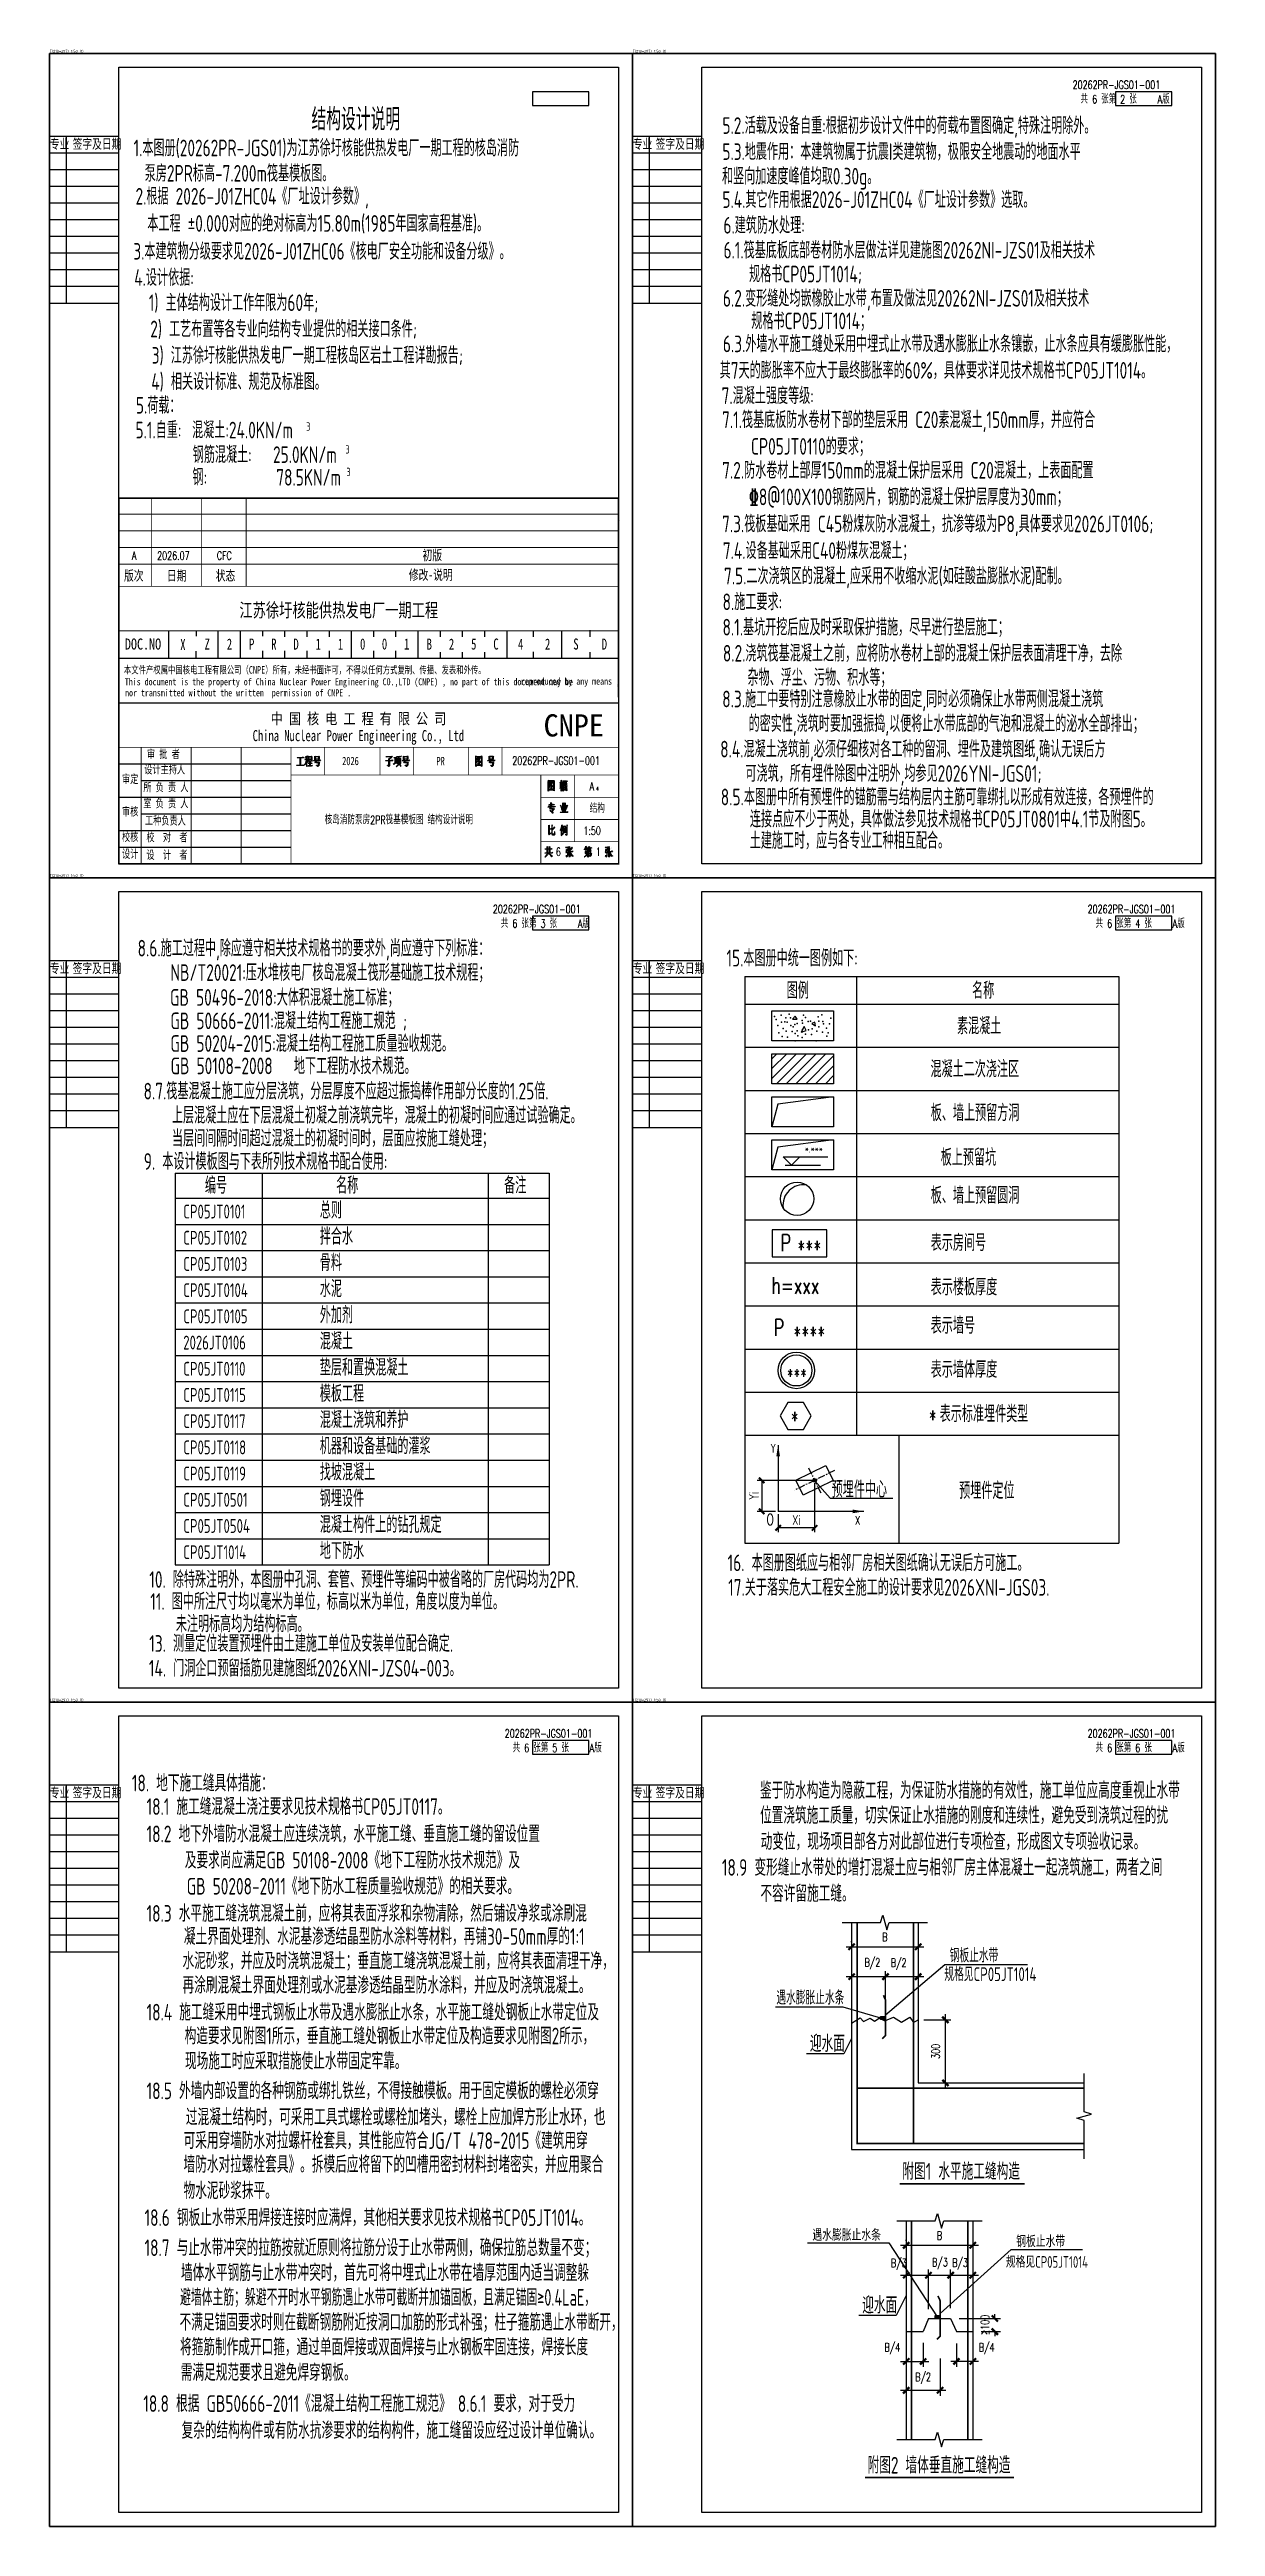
# Model space of a CAD drawing. Extents: x 214073 to 274589, y -287361 to -130190.
# Drawn here: x 218049 to 239049, y -174811 to -130190 of the extents above; entities that cross this region are included whole.
import ezdxf
from ezdxf.enums import TextEntityAlignment as Align

# ---------------------------------------------------------------- set-up
doc = ezdxf.new("R2010")
doc.units = 0
doc.header["$LTSCALE"] = 500
doc.header["$MEASUREMENT"] = 0
for name, pattern in [('CENTER', [2, 1.25, -0.25, 0.25, -0.25]), ('DASHED', [19.05, 12.7, -6.35]), ('HIDDEN', [0.375, 0.25, -0.125])]:
    doc.linetypes.add(name, pattern=pattern)
doc.layers.get('0').update_dxf_attribs({"linetype": 'CONTINUOUS'})
doc.layers.get('Defpoints').update_dxf_attribs({"linetype": 'CONTINUOUS'})
for name, color, linetype in [('1', 7, 'CONTINUOUS'), ('3', 3, 'CONTINUOUS'), ('BORDER', 7, 'CONTINUOUS'), ('DIM', 3, 'CONTINUOUS'), ('KXSSP', 7, 'CONTINUOUS'), ('Layer1', 2, 'CONTINUOUS'), ('PRDWWP_CenterLine', 7, 'CONTINUOUS'), ('PUB_TEXT', 7, 'CONTINUOUS'), ('TEXT', 7, 'CONTINUOUS'), ('THIN', 7, 'CONTINUOUS'), ('TK', 7, 'CONTINUOUS'), ('WALL', 4, 'CONTINUOUS'), ('梁－虚', 4, 'DASHED'), ('说明和附注', 150, 'CONTINUOUS')]:
    doc.layers.add(name, color=color, linetype=linetype)
doc.layers.add('_TSZ_PLOT_MARK', color=1, linetype='CONTINUOUS', plot=False)
doc.layers.add('C72 文本', color=7, linetype='CONTINUOUS', lineweight=9)
doc.styles.add('_TSZ_PLOT_MARK', font='tssdeng.shx', dxfattribs={"width": 0.7, "bigfont": 'tssdchn.shx'})
doc.styles.add('HZ', font='romans.shx', dxfattribs={"width": 0.7, "bigfont": 'hz.shx'})
doc.styles.add('HZ-yy', font='romans.shx', dxfattribs={"width": 0.7, "bigfont": 'hz.shx'})
doc.styles.add('RH', font='romans.shx', dxfattribs={"width": 0.7, "bigfont": 'hz.shx'})
doc.styles.add('romand', font='romand.shx', dxfattribs={"width": 0.7, "height": 200, "bigfont": 'OCHINESE.shx'})
doc.styles.add('ROMANDX', font='romand.shx', dxfattribs={"width": 0.7})
doc.styles.add('romans', font='romans.shx', dxfattribs={"width": 0.7, "bigfont": 'hz.shx'})
doc.styles.get("Standard").update_dxf_attribs({"font": 'romans1.shx', "width": 0.75, "bigfont": 'hz.shx'})
doc.styles.add('TSSD_Dimension', font='Tssdeng.shx', dxfattribs={"width": 0.7, "bigfont": 'tssdchn.shx'})
doc.styles.add('TSSD_Label', font='Tssdeng.shx', dxfattribs={"width": 0.7, "bigfont": 'hztxt.shx'})
doc.styles.add('TSSD_Rein', font='Tssdeng.shx', dxfattribs={"width": 0.7, "bigfont": 'hztxt.shx'})
doc.styles.add('宋体', font='', dxfattribs={"width": 0.7})
doc.styles.add('标注', font='tssdeng.shx', dxfattribs={"width": 0.7, "bigfont": 'tssdchn.shx'})
doc.styles.get('宋体').set_extended_font_data('SimSun')
doc.dimstyles.new('AXIS100X1', dxfattribs={"dimtxt": 180, "dimasz": 70, "dimexe": 80, "dimexo": 50, "dimgap": 50, "dimtad": 1, "dimdec": 0, "dimtxsty": '标注', "dimblk": 'ARCHTICK', "dimcen": 2.5, "dimclrd": 3, "dimclre": 3, "dimclrt": 3, "dimazin": 3, "dimtfac": 1, "dimtdec": 0, "dimtix": 1, "dimtmove": 1, "dimatfit": 3, "dimfxl": 100, "dimlwd": -1, "dimarcsym": 0})
doc.dimstyles.get("Standard").update_dxf_attribs({"dimtxt": 2.5, "dimasz": 2.5, "dimexe": 1.25, "dimexo": 0.625, "dimtad": 1, "dimtxsty": 'Standard', "dimcen": 2.5, "dimazin": 3, "dimtfac": 1, "dimtmove": 0, "dimatfit": 3, "dimarcsym": 0})
doc.dimstyles.new('TSSD_100_100', dxfattribs={"dimtxt": 150, "dimasz": 80, "dimexe": 100, "dimexo": 100, "dimgap": 100, "dimtad": 1, "dimdec": 0, "dimlfac": 0.1, "dimtxsty": 'HZ', "dimblk1": 'ARCHTICK', "dimblk2": 'ARCHTICK', "dimsah": 1, "dimcen": 100, "dimdle": 100, "dimclrd": 3, "dimclre": 3, "dimclrt": 3, "dimazin": 3, "dimtfac": 1, "dimtdec": 0, "dimtix": 1, "dimtmove": 2, "dimatfit": 3, "dimldrblk": 'ARCHTICK', "dimfxl": 100, "dimarcsym": 0})

msp = doc.modelspace()

# ---------------------------------------------------------------- texts
at = {"width": 0.7}
for s, height, style, p in [('20262PR-JGS01-001', 150, 'romans', (236476.3, -130900.5)), ('共 6 张第 2 张', 150, 'romans', (236618.8, -131160.5)), ('A版', 150, 'romans', (238007.3, -131163.3)), ('2026.07', 150.16, 'ROMANDX', (219986.6, -139382.9)), ('20262PR-JGS01-001', 150, 'romans', (226034.7, -145750.5)), ('共 6 张第 3 张', 150, 'romans', (226177.2, -146010.5)), ('A版', 150, 'romans', (227565.7, -146013.3)), ('20262PR-JGS01-001', 150, 'romans', (236747.3, -145750.5)), ('共 6 张第 4 张', 150, 'romans', (236889.8, -146010.5)), ('A版', 150, 'romans', (238278.3, -146013.3)), ('20262PR-JGS01-001', 150, 'romans', (226247.3, -160600.5)), ('20262PR-JGS01-001', 150, 'romans', (236747.3, -160600.5)), ('共 6 张第 5 张', 150, 'romans', (226389.8, -160860.5)), ('A版', 150, 'romans', (227778.3, -160863.3)), ('共 6 张第 6 张', 150, 'romans', (236889.8, -160860.5)), ('A版', 150, 'romans', (238278.3, -160863.3))]:
    msp.add_text(s, height=height, dxfattribs=dict(at, style=style)).set_placement(p)
at = {"ltscale": 10, "style": 'TSSD_Dimension', "width": 0.7}
for s, p in [('专业', (218055.9, -131997.1)), ('签字及日期', (218467.2, -131997.1)), ('专业', (228555.9, -131997.1)), ('签字及日期', (228967.2, -131997.1)), ('专业', (218055.9, -146847.1)), ('签字及日期', (218467.2, -146847.1)), ('专业', (228555.9, -146847.1)), ('签字及日期', (228967.2, -146847.1)), ('专业', (218055.9, -161697.1)), ('签字及日期', (218467.2, -161697.1)), ('专业', (228555.9, -161697.1)), ('签字及日期', (228967.2, -161697.1))]:
    msp.add_text(s, height=200, dxfattribs=at).set_placement(p)
at = {"style": 'romand', "width": 0.7}
for s, height, p in [('A', 150.2, (219573.5, -139306.1)), ('CFC', 150.16, (221196.2, -139306.1))]:
    msp.add_text(s, height=height, rotation=0.03629, dxfattribs=at).set_placement(p, align=Align.MIDDLE_CENTER)
at = {"color": 0, "linetype": 'Continuous', "style": '宋体', "width": 0.7}
msp.add_text('江苏徐圩核能供热发电厂一期工程', height=250, dxfattribs=at).set_placement((221468.8, -140414.4))
at = {"linetype": 'Continuous', "attachment_point": 5, "style": '宋体'}
for s, width, insert, char_height in [('X', 5.775, (220451.2, -140909.1), 200), ('Z', 6.76, (220889.7, -140901.2), 200), ('2', 6.76, (221289.7, -140901.2), 200), ('P', 6.76, (221689.7, -140901.2), 200), ('R', 6.76, (222089.7, -140901.2), 200), ('D', 6.76, (222489.7, -140901.2), 200), ('1', 6.76, (222889.7, -140901.2), 200), ('1', 6.76, (223289.7, -140901.2), 200), ('0', 6.76, (223689.7, -140901.2), 200), ('B', 6.76, (224889.7, -140901.2), 200), ('2', 6.76, (225289.7, -140901.2), 200), ('5', 6.76, (225689.7, -140901.2), 200), ('C', 6.76, (226089.7, -140901.2), 200), ('4', 6.76, (226535.4, -140901.2), 200), ('2', 6.76, (227020.7, -140901.2), 200), ('S', 6.76, (227530.8, -140901.2), 200), ('D', 6.76, (228043.1, -140901.2), 200), ('2026', 17.309, (223469.4, -143007.6), 150), ('PR', 17.309, (225092.8, -143007.6), 150)]:
    msp.add_mtext_dynamic_manual_height_columns(s, width=width, gutter_width=1, heights=[0], dxfattribs=dict(at, insert=insert, char_height=char_height))
at = {"color": 4, "linetype": 'Continuous', "char_height": 200, "attachment_point": 5, "style": '宋体'}
for s, width, insert in [('0', 100, (224082.9, -140900.2)), ('1', 200, (224482.9, -140900.2))]:
    msp.add_mtext_dynamic_manual_height_columns(s, width=width, gutter_width=1, heights=[0], dxfattribs=dict(at, insert=insert))
at = {"char_height": 150, "attachment_point": 1, "style": '宋体'}
for s, width, insert in [('\\pi3.28125;审 批 者', 695.692, (219800.5, -142806.1)), ('\\pi0.26534;设计主持人', 866.471, (219755, -143082.6)), ('\\pi0.74691;审定', 427.145, (219353.7, -143256.3)), ('\\pi1.73535;所 负 责 人', 912.755, (219736.8, -143402.5)), ('\\pi1.75875;室 负 责 人', 817.613, (219736.8, -143694.2)), ('\\pi0.73524;审核', 380.574, (219353.7, -143842)), ('\\pi0.2595;工种负责人', 845.133, (219768.6, -144004)), ('\\pi0.69441;校核', 370.225, (219353.7, -144298.3)), ('\\pi0.2595;校  对  者', 845.133, (219793.8, -144304)), ('\\pi0.68858;设计', 365.05, (219353.7, -144603.3)), ('\\pi0.2595;设  计  者', 845.133, (219793.8, -144621.3))]:
    msp.add_mtext_dynamic_manual_height_columns(s, width=width, gutter_width=1, heights=[0], dxfattribs=dict(at, insert=insert))
at = {"layer": '1', "color": 0, "style": '宋体', "width": 0.7}
msp.add_text('初版', height=180.2, dxfattribs=at).set_placement((224767.3, -139387.9))
at = {"layer": '1', "color": 7, "style": '宋体'}
for s, height, width, p in [('版次', 180, 0.7, (219391.1, -139757.3)), ('日期 ', 180, 0.7, (220163.8, -139757.3)), ('状态', 180, 0.7, (221042.5, -139757.3)), ('修改-说明', 180, 0.7, (224520.5, -139742.5)), ('DOC.NO', 200, 0.8, (219406.7, -141000)), ('中 国 核 电 工 程 有 限 公 司', 200, 0.8, (222033.1, -142344.2)), ('China Nuclear Power Engineering Co., Ltd', 200, 0.7, (221706.7, -142649.4))]:
    msp.add_text(s, height=height, dxfattribs=dict(at, width=width)).set_placement(p)
at = {"layer": '1', "color": 7, "ltscale": 0.8, "style": '宋体', "width": 0.7}
for s, height, p in [('本文件产权属中国核电工程有限公司（CNPE）所有，未经书面许可，不得以任何方式复制、传播、发表和外传。', 135, (219389.4, -141432.7)), ('This document is the property of China Nuclear Power Engineering CO.,LTD (CNPE) , no part of this document may be', 125, (219405.1, -141642.5)), ('nor transmitted without the written  permission of CNPE .', 125, (219409.9, -141841.4)), ('reproduced by any means , ', 125, (226537.4, -141632.4))]:
    msp.add_text(s, height=height, dxfattribs=at).set_placement(p)
at = {"layer": '3', "color": 3, "linetype": 'Continuous', "style": 'TSSD_Dimension', "width": 0.7}
for s, p in [('CP05JT0101', (220457, -151248.8)), ('CP05JT0102', (220457, -151720.8)), ('CP05JT0103', (220457, -152192.8)), ('CP05JT0104', (220457, -152664.8)), ('CP05JT0105', (220457, -153136.8)), ('CP05JT0110', (220457, -154080.8)), ('CP05JT0115', (220457, -154552.8)), ('CP05JT0117', (220457, -155024.8)), ('CP05JT1014', (220457, -157384.8))]:
    msp.add_text(s, height=250, dxfattribs=at).set_placement(p)
at = {"layer": '3', "color": 1, "linetype": 'Continuous', "style": 'TSSD_Dimension', "width": 0.7}
msp.add_text('2026JT0106', height=250, dxfattribs=at).set_placement((220457, -153608.8))
at = {"layer": '3', "linetype": 'Continuous', "style": 'TSSD_Dimension', "width": 0.7}
for s, p in [('预埋件中心', (232135.8, -156277.7)), ('预埋件定位', (234433, -156300.5))]:
    msp.add_text(s, height=300, dxfattribs=at).set_placement(p)
at = {"layer": '_TSZ_PLOT_MARK', "style": '_TSZ_PLOT_MARK'}
for p in [(218049.3, -130260.7), (218049.3, -130260.7), (218049.3, -130260.7), (218049.3, -130260.7), (228549.3, -130260.7), (228549.3, -130260.7), (228549.3, -130260.7), (228549.3, -130260.7), (218049.3, -145110.7), (218049.3, -145110.7), (218049.3, -145110.7), (218049.3, -145110.7), (228549.3, -145110.7), (228549.3, -145110.7), (228549.3, -145110.7), (228549.3, -145110.7), (218049.3, -159960.7), (218049.3, -159960.7), (218049.3, -159960.7), (228549.3, -159960.7), (228549.3, -159960.7)]:
    msp.add_text('T(210*297)_1:50 (1)', height=50, dxfattribs=at).set_placement(p, align=Align.BOTTOM_LEFT)
at = {"layer": 'C72 文本', "color": 3, "style": 'romand', "width": 0.7}
msp.add_text('O', height=200, dxfattribs=at).set_placement((231030.3, -156670.7), align=Align.MIDDLE_CENTER)
at = {"layer": 'Layer1', "style": 'HZ-yy', "width": 0.7}
for s, p in [('Y', (231040.1, -155461.7)), ('X', (232559.2, -156763.2))]:
    msp.add_text(s, height=150, dxfattribs=at).set_placement(p)
at = {"layer": 'PUB_TEXT', "color": 7, "style": '宋体'}
msp.add_text('CNPE', height=400, dxfattribs=at).set_placement((226947, -142565.5))
at = {"layer": 'TEXT', "style": 'TSSD_Dimension', "width": 0.7}
for s, height, p in [('5.2.活载及设备自重:根据初步设计文件中的荷载布置图确定,特殊注明除外。', 300, (230168.8, -131710)), ('1.本图册(20262PR-JGS01)为江苏徐圩核能供热发电厂一期工程的核岛消防', 300, (219562.7, -132113.7)), ('5.3.地震作用：本建筑物属于抗震Ι类建筑物，极限安全地震动的地面水平', 300, (230168, -132180.3)), ('泵房2PR标高-7.200m筏基模板图。', 300, (219764.3, -132570.6)), ('和竖向加速度峰值均取0.30g。', 300, (230161.5, -132622.4)), ('2.根据 2026-J01ZHC04《厂址设计参数》,', 300, (219598.3, -132984.5)), ('5.4.其它作用根据2026-J01ZHC04《厂址设计参数》选取。', 300, (230168.2, -133044.3)), ('本工程 %%P0.000对应的绝对标高为15.80m(1985年国家高程基准)。', 300, (219810.8, -133473)), ('6.建筑防水处理:', 300, (230187.3, -133506.6)), ('6.1.筏基底板底部卷材防水层做法详见建施图20262NI-JZS01及相关技术', 300, (230188.1, -133954.8)), ('4.设计依据:', 300, (219575.5, -134447.6)), ('规格书CP05JT1014;', 300, (230648.4, -134384.9)), ('1) 主体结构设计工作年限为60年; ', 300, (219836.8, -134901.2)), ('6.2.变形缝处均嵌橡胶止水带,布置及做法见20262NI-JZS01及相关技术', 300, (230177.6, -134822.7)), ('2) 工艺布置等各专业向结构专业提供的相关接口条件; ', 300, (219863.4, -135375.4)), ('规格书CP05JT1014；', 300, (230689.9, -135229.1)), ('3) 江苏徐圩核能供热发电厂一期工程核岛区岩土工程详勘报告;', 300, (219889.9, -135849.5)), ('6.3.外墙水平施工缝处采用中埋式止水带及遇水膨胀止水条镶嵌，止水条应具有缓膨胀性能，', 300, (230177.6, -135643.3)), ('4) 相关设计标准、规范及标准图。', 300, (219882.6, -136323.6)), ('其7天的膨胀率不应大于最终膨胀率的60%%%，具体要求详见技术规格书CP05JT1014。', 300, (230119.5, -136120.2)), ('5.荷载：', 300, (219605.2, -136749.6)), ('7.混凝土强度等级:', 300, (230154.3, -136576.2)), ('5.1.自重: ', 300, (219597.1, -137195.2)), ('混凝土:24.0KN/m', 300, (220617.1, -137195.2)), ('3', 150, (222673.7, -137056.9)), ('7.1.筏基底板防水卷材下部的垫层采用 C20素混凝土,150mm厚，并应符合', 300, (230162.7, -137009.2)), ('钢筋混凝土:   25.0KN/m', 300, (220629.1, -137638.7)), ('3', 150, (223379, -137468.1)), ('CP05JT0110的要求；', 300, (230683, -137489.6)), ('钢:', 300, (220624.1, -138043)), ('78.5KN/m', 300, (222132.9, -138047)), ('3', 150, (223396.8, -137874.7)), ('7.2.防水卷材上部厚150mm的混凝土保护层采用 C20混凝土，上表面配置', 300, (230164.5, -137920.2)), ('\x848@100X100钢筋网片，钢筋的混凝土保护层厚度为30mm；', 300, (230645.8, -138399.4)), ('7.5.二次浇筑区的混凝土,应采用不收缩水泥(如硅酸盐膨胀水泥)配制。', 300, (230197.8, -139824.9)), ('8.施工要求:', 300, (230172, -140290)), ('8.1.基坑开挖后应及时采取保护措施，尽早进行垫层施工；', 300, (230171, -140746.5)), ('8.2.浇筑筏基混凝土之前，应将防水卷材上部的混凝土保护层表面清理干净，去除', 300, (230177.4, -141216.2)), ('杂物、浮尘、污物、积水等；', 300, (230621, -141652.6)), ('8.3.施工中要特别注意橡胶止水带的固定,同时必须确保止水带两侧混凝土浇筑', 300, (230166.1, -142040.3)), ('的密实性,浇筑时要加强振捣,以便将止水带底部的气泡和混凝土的泌水全部排出；', 300, (230640.2, -142484)), ('8.4.混凝土浇筑前,必须仔细核对各工种的留洞、埋件及建筑图纸,确认无误后方', 300, (230129.3, -142943.2)), ('可浇筑，所有埋件除图中注明外,均参见2026YNI-JGS01;', 300, (230585.3, -143382.3)), ('8.5.本图册中所有预埋件的锚筋需与结构层内主筋可靠绑扎以形成有效连接，各预埋件的', 300, (230139.4, -143805.8)), ('连接点应不少于两处，具体做法参见技术规格书CP05JT0801中4.1节及附图5。', 300, (230664.2, -144203.6)), ('土建施工时，应与各专业工种相互配合。', 300, (230660.8, -144589.8)), ('8.6.施工过程中,除应遵守相关技术规格书的要求外,尚应遵守下列标准：', 300, (219635.6, -146529.1)), ('NB/T20021:压水堆核电厂核岛混凝土筏形基础施工技术规程；', 300, (220227.1, -146968.6)), ('15.本图册中统一图例如下:', 300, (230242.2, -146707.8)), ('GB 50496-2018:大体积混凝土施工标准；', 300, (220220.3, -147416)), ('图例', 300, (231327.6, -147291.3)), ('名称', 300, (234665.9, -147291.3)), ('GB 50666-2011:混凝土结构工程施工规范 ;', 300, (220226.8, -147838.5)), ('素混凝土', 300, (234394.2, -147930.1)), ('GB 50204-2015:混凝土结构工程施工质量验收规范。', 300, (220226.8, -148246.6)), ('GB 50108-2008   地下工程防水技术规范。', 300, (220229.4, -148649.6)), ('混凝土二次浇注区', 300, (233916.5, -148706.6)), ('8.7.筏基混凝土施工应分层浇筑，分层厚度不应超过振捣棒作用部分长度的1.25倍.', 300, (219743.4, -149104.5)), ('上层混凝土应在下层混凝土初凝之前浇筑完毕，混凝土的初凝时间应通过试验确定。', 300, (220254, -149538.6)), ('板、墙上预留方洞', 300, (233921.4, -149495.4)), ('当层间间隔时间超过混凝土的初凝时间时，层面应按施工缝处理；', 300, (220254, -149954.3)), ('9. 本设计模板图与下表所列技术规格书配合使用:', 300, (219746.4, -150371.1)), ('板上预留坑', 300, (234101.5, -150297.2)), ('编号', 300, (220847.5, -150801.3)), ('名称', 300, (223210.7, -150801.3)), ('备注', 300, (226237.7, -150801.3)), ('板、墙上预留圆洞', 300, (233921.4, -150981.7)), ('总则', 300, (222917.4, -151248.8)), ('拌合水', 300, (222917.4, -151720.8)), ('表示房间号', 300, (233921.4, -151834.1)), ('骨料', 300, (222917.4, -152192.8)), ('水泥', 300, (222917.4, -152664.8)), ('表示楼板厚度', 300, (233921.4, -152634.2)), ('外加剂', 300, (222917.4, -153136.8)), ('表示墙号', 300, (233921.4, -153324.8)), ('混凝土', 300, (222917.4, -153608.8)), ('垫层和置换混凝土', 300, (222917.4, -154080.8)), ('表示墙体厚度', 300, (233921.4, -154118.4)), ('模板工程', 300, (222917.4, -154552.8)), ('混凝土浇筑和养护', 300, (222917.4, -155024.8)), ('表示标准埋件类型', 300, (234083, -154917.6)), ('机器和设备基础的灌浆', 300, (222917.4, -155496.8)), ('找坡混凝土', 300, (222917.4, -155968.8)), ('钢埋设件', 300, (222917.4, -156440.8)), ('混凝土构件上的钻孔规定', 300, (222917.4, -156912.8)), ('地下防水', 300, (222917.4, -157384.8)), ('16. 本图册图纸应与相邻厂房相关图纸确认无误后方可施工。', 300, (230262.4, -157601.9)), ('17.关于落实危大工程安全施工的设计要求见2026XNI-JGS03.', 300, (230272.5, -158044.6)), ('11. 图中所注尺寸均以毫米为单位，标高以米为单位，角度以度为单位。', 300, (219863.5, -158297.3)), ('未注明标高均为结构标高。', 300, (220323.6, -158701.7)), ('13. 测量定位装置预埋件由土建施工单位及安装单位配合确定.', 300, (219845.9, -159054.9))]:
    msp.add_text(s, height=height, dxfattribs=at).set_placement(p)
at = {"layer": 'TEXT', "color": 4, "style": 'TSSD_Dimension', "width": 0.7}
msp.add_text('3.本建筑物分级要求见2026-J01ZHC06《核电厂安全功能和设备分级》。', height=300, dxfattribs=at).set_placement((219558.1, -133975.8))
at = {"layer": 'TEXT', "color": 6, "linetype": 'Continuous', "style": 'TSSD_Dimension', "width": 0.7}
msp.add_text('7.3.筏板基础采用 C45粉煤灰防水混凝土，抗渗等级为P8,具体要求见2026JT0106;', height=300, dxfattribs=at).set_placement((230162.7, -138885.9))
at = {"layer": 'TEXT', "color": 6, "width": 0.7}
for s, style, p in [('7.4.设备基础采用C40粉煤灰混凝土；', 'TSSD_Dimension', (230176.6, -139367.5)), ('*', 'romand', (231399.1, -155029)), ('*', 'romand', (233885.8, -155007.2))]:
    msp.add_text(s, height=300, dxfattribs=dict(at, style=style)).set_placement(p)
at = {"layer": 'TEXT', "color": 3, "style": 'TSSD_Label', "width": 0.7}
msp.add_text('*.***', height=150, dxfattribs=at).set_placement((231975.9, -150107.2), align=Align.BOTTOM_RIGHT)
at = {"layer": 'TEXT', "color": 6, "style": 'romand', "width": 0.7}
for s, height, p in [('P', 300, (231310.3, -151686.7)), ('***', 300, (231734.1, -151799.4)), ('h=xxx', 300, (231482.7, -152456.9)), ('P', 300, (231186.6, -153214.5)), ('****', 300, (231734.1, -153348.4)), ('***', 250, (231508.6, -154084.9))]:
    msp.add_text(s, height=height, dxfattribs=at).set_placement(p, align=Align.MIDDLE)
at = {"layer": 'TEXT', "color": 3, "style": 'TSSD_Dimension', "width": 0.7}
for s, p in [('CP05JT0118', (220457, -155496.8)), ('CP05JT0119', (220457, -155968.8)), ('CP05JT0501', (220457, -156440.8)), ('CP05JT0504', (220457, -156912.8))]:
    msp.add_text(s, height=250, dxfattribs=at).set_placement(p)
at = {"layer": 'TEXT', "linetype": 'Continuous', "style": 'TSSD_Dimension', "width": 0.7}
for s, p in [('10. 除特殊注明外，本图册中孔洞、套管、预埋件等编码中被省略的厂房代码均为2PR.', (219846.3, -157902.1)), ('14. 门洞企口预留插筋见建施图纸2026XNI-JZS04-003。', (219838.8, -159500))]:
    msp.add_text(s, height=300, dxfattribs=at).set_placement(p)
at = {"layer": 'TK', "color": 4, "width": 0.7}
for s, height, style, p in [('20262PR-JGS01-001', 150, 'romand', (226384, -143076.3)), ('A  ', 150, 'romand', (227778.7, -143538.1)), ('4', 66.7, 'romand', (227891.1, -143538.1)), ('核岛消防泵房2PR筏基模板图 结构设计说明', 150, 'RH', (223004.7, -144143.8)), ('结构', 150, 'romand', (227778.7, -143938.1)), ('6', 150, 'romand', (227169.6, -144718.2)), ('1:50', 150, 'romand', (227663.9, -144338)), ('1', 150, 'romand', (227887.5, -144718.2))]:
    msp.add_text(s, height=height, dxfattribs=dict(at, style=style)).set_placement(p)
at = {"layer": 'WALL', "color": 4, "linetype": 'Continuous', "style": 'TSSD_Dimension', "width": 0.7}
msp.add_text('结构设计说明', height=400, dxfattribs=at).set_placement((222767.7, -131648.4))
at = {"layer": '说明和附注', "color": 7, "style": 'TSSD_Rein'}
for s, width, p in [('18. 地下施工缝具体措施：', 0.7, (219532.2, -161568.5)), ('鉴于防水构造为隐蔽工程，为保证防水措施的有效性，施工单位应高度重视止水带', 0.7, (230846.4, -161701.7)), ('18.1 施工缝混凝土浇注要求见技术规格书CP05JT0117。', 0.7, (219797.5, -161992.3)), ('位置浇筑施工质量，切实保证止水措施的刚度和连续性，避免受到浇筑过程的扰', 0.7, (230846.4, -162151.4)), ('18.2 地下外墙防水混凝土应连续浇筑，水平施工缝、垂直施工缝的留设位置', 0.7, (219797.5, -162484.6)), ('动变位，现场项目部各方对此部位进行专项检查，形成图文专项验收记录。', 0.7, (230857.5, -162622.3)), ('及要求尚应满足GB 50108-2008《地下工程防水技术规范》及', 0.7, (220485.7, -162957.8)), ('18.9 变形缝止水带处的增打混凝土应与相邻厂房主体混凝土一起浇筑施工，两者之间', 0.7, (230159.5, -163088.6)), ('不容许留施工缝。', 0.7, (230853.4, -163559.6)), ('18.3 水平施工缝浇筑混凝土前，应将其表面浮浆和杂物清除，然后铺设净浆或涂刷混', 0.7, (219797.5, -163917.1)), ('凝土界面处理剂、水泥基渗透结晶型防水涂料等材料，再铺30-50mm厚的1:1', 0.7, (220468.6, -164332.9)), ('水泥砂浆，并应及时浇筑混凝土；垂直施工缝浇筑混凝土前，应将其表面清理干净，', 0.7, (220444.2, -164772.9)), ('再涂刷混凝土界面处理剂或水泥基渗透结晶型防水涂料，并应及时浇筑混凝土。', 0.7, (220444.2, -165209.9)), ('迎水面', 0.7, (231744.5, -166261.3)), ('18.5 外墙内部设置的各种钢筋或绑扎铁丝，不得接触模板。用于固定模板的螺栓必须穿', 0.7, (219797.5, -167113.4)), ('过混凝土结构时，可采用工具式螺栓或螺栓加堵头，螺栓上应加焊方形止水环，也', 0.7, (220504.9, -167586.1)), ('可采用穿墙防水对拉螺杆栓套具，其性能应符合JG/T 478-2015《建筑用穿', 0.7, (220463.5, -168011)), ('墙防水对拉螺栓套具》。拆模后应将留下的凹槽用密封材料封堵密实，并应用聚合', 0.7, (220463.5, -168439.8)), ('物水泥砂浆抹平。', 0.7, (220463.5, -168912)), ('18.7 与止水带冲突的拉筋按就近原则将拉筋分设于止水带两侧，确保拉筋总数量不变；', 0.7, (219760.1, -169939.5)), ('墙体水平钢筋与止水带冲突时，首先可将中埋式止水带在墙厚范围内适当调整躲', 0.7, (220416.4, -170390.4)), ('避墙体主筋；躲避不开时水平钢筋遇止水带可截断并加锚固板，且满足锚固≥0.4LaE，', 0.65, (220399.4, -170834.2)), ('迎水面', 0.7, (232687.1, -170974)), ('不满足锚固要求时则在截断钢筋附近按洞口加筋的形式补强；柱子箍筋遇止水带断开，', 0.7, (220391.8, -171282.1)), ('将箍筋制作成开口箍，通过单面焊接或双面焊接与止水钢板牢固连接，焊接长度', 0.7, (220399, -171729)), ('需满足规范要求且避免焊穿钢板。', 0.7, (220412.9, -172187.7)), ('18.8 根据 GB50666-2011《混凝土结构工程施工规范》 8.6.1 要求，对于受力', 0.7, (219738.6, -172747.4)), ('复杂的结构构件或有防水抗渗要求的结构构件，施工缝留设应经过设计单位确认。', 0.7, (220427.1, -173230.5))]:
    msp.add_text(s, height=300, dxfattribs=dict(at, width=width)).set_placement(p)
at = {"layer": '说明和附注', "color": 2, "style": 'TSSD_Rein', "width": 0.7}
for s, height, p in [('GB 50208-2011《地下防水工程质量验收规范》的相关要求。', 300, (220519.4, -163427.8)), ('规格见CP05JT1014', 210, (235273.2, -170150.5))]:
    msp.add_text(s, height=height, dxfattribs=at).set_placement(p)
at = {"layer": '说明和附注', "color": 1, "style": 'TSSD_Rein', "width": 0.7}
for s, height, p in [('钢板止水带', 250, (234262.4, -164649.2)), ('规格见CP05JT1014', 250, (234166.7, -164987)), ('18.4 施工缝采用中埋式钢板止水带及遇水膨胀止水条，水平施工缝处钢板止水带定位及', 300, (219797.5, -165696.4)), ('遇水膨胀止水条', 250, (231139.8, -165409.4)), ('构造要求见附图1所示，垂直施工缝处钢板止水带定位及构造要求见附图2所示，', 300, (220483, -166125.2)), ('现场施工时应采取措施使止水带固定牢靠。', 300, (220489.3, -166577.9)), ('附图1 水平施工缝构造', 300, (233410.4, -168564.7)), ('18.6 钢板止水带采用焊接连接时应满焊，其他相关要求见技术规格书CP05JT1014。', 300, (219760.1, -169397.2)), ('遇水膨胀止水条', 210, (231789.7, -169664.3)), ('钢板止水带', 210, (235460.6, -169779.9)), ('附图2 墙体垂直施工缝构造', 300, (232783.1, -173857.1))]:
    msp.add_text(s, height=height, dxfattribs=at).set_placement(p)

# ---------------------------------------------------------------- blocks, each defined once
blk = doc.blocks.new('_ArchTick')
at = {"color": 0, "const_width": 0.5}
blk.add_lwpolyline([(-0.71, -0.71), (0.71, 0.71)], dxfattribs=at)
blk = doc.blocks.new('*D2605')
at = {"layer": 'Defpoints', "color": 0, "linetype": 'ByBlock', "transparency": 16777216}
for p in [(231829, -155966), (230877, -156525), (231173, -156525)]:
    blk.add_point(p, dxfattribs=at)
at = {"layer": 'KXSSP', "color": 3, "linetype": 'ByBlock', "lineweight": -2, "transparency": 16777216}
for p, q in [((231779, -155966), (230797, -155966)), ((231123, -156525), (230797, -156525))]:
    blk.add_line(p, q, dxfattribs=at)
at = {"layer": 'KXSSP', "color": 3, "linetype": 'ByBlock', "transparency": 16777216}
blk.add_line((230877, -155966), (230877, -156525), dxfattribs=at)
at = {"layer": 'KXSSP', "color": 3, "linetype": 'ByBlock', "transparency": 16777216, "xscale": 70, "yscale": 70, "zscale": 70}
for p, rotation in [((230877, -155966), 90), ((230877, -156525), 270)]:
    blk.add_blockref('_ArchTick', p, dxfattribs=dict(at, rotation=rotation))
at = {"layer": 'KXSSP', "color": 3, "linetype": 'ByBlock', "transparency": 16777216, "insert": (230737, -156245), "char_height": 180, "attachment_point": 5, "rotation": 90, "style": '标注'}
blk.add_mtext('\\A1;Yi', dxfattribs=at)
blk = doc.blocks.new('*D2606')
at = {"layer": 'Defpoints', "color": 0, "linetype": 'ByBlock', "transparency": 16777216}
for p in [(231829, -155966), (231173, -156525), (231173, -156821)]:
    blk.add_point(p, dxfattribs=at)
at = {"layer": 'KXSSP', "color": 3, "linetype": 'ByBlock', "lineweight": -2, "transparency": 16777216}
for p, q in [((231829, -156016), (231829, -156901)), ((231173, -156575), (231173, -156901))]:
    blk.add_line(p, q, dxfattribs=at)
at = {"layer": 'KXSSP', "color": 3, "linetype": 'ByBlock', "transparency": 16777216}
blk.add_line((231829, -156821), (231173, -156821), dxfattribs=at)
at = {"layer": 'KXSSP', "color": 3, "linetype": 'ByBlock', "transparency": 16777216, "xscale": 70, "yscale": 70, "zscale": 70, "rotation": 180}
blk.add_blockref('_ArchTick', (231173, -156821), dxfattribs=at)
at = {"layer": 'KXSSP', "color": 3, "linetype": 'ByBlock', "transparency": 16777216, "xscale": 70, "yscale": 70, "zscale": 70}
blk.add_blockref('_ArchTick', (231829, -156821), dxfattribs=at)
at = {"layer": 'KXSSP', "color": 3, "linetype": 'ByBlock', "transparency": 16777216, "insert": (231501, -156681), "char_height": 180, "attachment_point": 5, "style": '标注'}
blk.add_mtext('\\A1;Xi', dxfattribs=at)
blk = doc.blocks.new('*D2733')
at = {"layer": 'Defpoints', "color": 0, "transparency": 16777216}
for p in [(233696, -164902), (233696, -164906), (233107, -165596)]:
    blk.add_point(p, dxfattribs=at)
at = {"layer": '说明和附注', "color": 3, "lineweight": -2, "transparency": 16777216}
for p, q in [((233007, -164906), (233796, -164906)), ((233107, -165496), (233107, -164806)), ((233696, -165002), (233696, -165006))]:
    blk.add_line(p, q, dxfattribs=at)
at = {"layer": '说明和附注', "color": 3, "lineweight": -2, "transparency": 16777216, "xscale": 80, "yscale": 80, "zscale": 80, "rotation": 180}
blk.add_blockref('_ArchTick', (233107, -164906), dxfattribs=at)
at = {"layer": '说明和附注', "color": 3, "lineweight": -2, "transparency": 16777216, "xscale": 80, "yscale": 80, "zscale": 80}
blk.add_blockref('_ArchTick', (233696, -164906), dxfattribs=at)
at = {"layer": '说明和附注', "color": 3, "transparency": 16777216, "insert": (233343, -164681), "char_height": 150, "attachment_point": 5, "style": 'HZ'}
blk.add_mtext('\\A1;B/2', dxfattribs=at)
blk = doc.blocks.new('*D2722')
at = {"layer": 'Defpoints', "color": 0, "transparency": 16777216}
for p in [(232496, -164761), (233107, -164906), (233107, -165596)]:
    blk.add_point(p, dxfattribs=at)
at = {"layer": '说明和附注', "color": 3, "lineweight": -2, "transparency": 16777216}
for p, q in [((232396, -164906), (233207, -164906)), ((232496, -164861), (232496, -165006)), ((233107, -165496), (233107, -164806))]:
    blk.add_line(p, q, dxfattribs=at)
at = {"layer": '说明和附注', "color": 3, "lineweight": -2, "transparency": 16777216, "xscale": 80, "yscale": 80, "zscale": 80, "rotation": 180}
blk.add_blockref('_ArchTick', (232496, -164906), dxfattribs=at)
at = {"layer": '说明和附注', "color": 3, "lineweight": -2, "transparency": 16777216, "xscale": 80, "yscale": 80, "zscale": 80}
blk.add_blockref('_ArchTick', (233107, -164906), dxfattribs=at)
at = {"layer": '说明和附注', "color": 3, "transparency": 16777216, "insert": (232871, -164674), "char_height": 150, "attachment_point": 5, "style": 'HZ'}
blk.add_mtext('\\A1;B/2', dxfattribs=at)
blk = doc.blocks.new('*D2723')
at = {"layer": 'Defpoints', "color": 0, "transparency": 16777216}
for p in [(232496, -164387), (233696, -164332), (233696, -164367)]:
    blk.add_point(p, dxfattribs=at)
at = {"layer": '说明和附注', "color": 3, "lineweight": -2, "transparency": 16777216}
for p, q in [((232396, -164367), (233796, -164367)), ((232496, -164287), (232496, -164267)), ((233696, -164432), (233696, -164467))]:
    blk.add_line(p, q, dxfattribs=at)
at = {"layer": '说明和附注', "color": 3, "lineweight": -2, "transparency": 16777216, "xscale": 80, "yscale": 80, "zscale": 80, "rotation": 180}
blk.add_blockref('_ArchTick', (232496, -164367), dxfattribs=at)
at = {"layer": '说明和附注', "color": 3, "lineweight": -2, "transparency": 16777216, "xscale": 80, "yscale": 80, "zscale": 80}
blk.add_blockref('_ArchTick', (233696, -164367), dxfattribs=at)
at = {"layer": '说明和附注', "color": 3, "transparency": 16777216, "insert": (233096, -164192), "char_height": 150, "attachment_point": 5, "style": 'HZ'}
blk.add_mtext('\\A1;B', dxfattribs=at)
blk = doc.blocks.new('*D2724')
at = {"layer": 'Defpoints', "color": 0, "transparency": 16777216}
for p in [(233696, -165684), (234185, -165684), (233696, -166821)]:
    blk.add_point(p, dxfattribs=at)
at = {"layer": '说明和附注', "color": 3, "lineweight": -2, "transparency": 16777216}
for p, q in [((233796, -165684), (234285, -165684)), ((234185, -166921), (234185, -165584)), ((233796, -166821), (234285, -166821))]:
    blk.add_line(p, q, dxfattribs=at)
at = {"layer": '说明和附注', "color": 3, "lineweight": -2, "transparency": 16777216, "xscale": 80, "yscale": 80, "zscale": 80}
for p, rotation in [((234185, -165684), 90), ((234185, -166821), 270)]:
    blk.add_blockref('_ArchTick', p, dxfattribs=dict(at, rotation=rotation))
at = {"layer": '说明和附注', "color": 3, "transparency": 16777216, "insert": (234010, -166252), "char_height": 150, "attachment_point": 5, "rotation": 90, "style": 'HZ'}
blk.add_mtext('\\A1;300', dxfattribs=at)
blk = doc.blocks.new('*D2725')
at = {"layer": 'Defpoints', "color": 0, "transparency": 16777216}
for p in [(233479, -169765), (234679, -169710), (234679, -169745)]:
    blk.add_point(p, dxfattribs=at)
at = {"layer": '说明和附注', "color": 3, "lineweight": -2, "transparency": 16777216}
for p, q in [((233379, -169745), (234779, -169745)), ((233479, -169665), (233479, -169645)), ((234679, -169810), (234679, -169845))]:
    blk.add_line(p, q, dxfattribs=at)
at = {"layer": '说明和附注', "color": 3, "lineweight": -2, "transparency": 16777216, "xscale": 80, "yscale": 80, "zscale": 80, "rotation": 180}
blk.add_blockref('_ArchTick', (233479, -169745), dxfattribs=at)
at = {"layer": '说明和附注', "color": 3, "lineweight": -2, "transparency": 16777216, "xscale": 80, "yscale": 80, "zscale": 80}
blk.add_blockref('_ArchTick', (234679, -169745), dxfattribs=at)
at = {"layer": '说明和附注', "color": 3, "transparency": 16777216, "insert": (234079, -169570), "char_height": 150, "attachment_point": 5, "style": 'HZ'}
blk.add_mtext('\\A1;B', dxfattribs=at)
blk = doc.blocks.new('*D2726')
at = {"layer": 'Defpoints', "color": 0, "transparency": 16777216}
for p in [(233479, -170138), (233879, -170284), (233879, -170995)]:
    blk.add_point(p, dxfattribs=at)
at = {"layer": '说明和附注', "color": 3, "lineweight": -2, "transparency": 16777216}
for p, q in [((233379, -170284), (233979, -170284)), ((233479, -170238), (233479, -170384)), ((233879, -170895), (233879, -170184))]:
    blk.add_line(p, q, dxfattribs=at)
at = {"layer": '说明和附注', "color": 3, "lineweight": -2, "transparency": 16777216, "xscale": 80, "yscale": 80, "zscale": 80, "rotation": 180}
blk.add_blockref('_ArchTick', (233479, -170284), dxfattribs=at)
at = {"layer": '说明和附注', "color": 3, "lineweight": -2, "transparency": 16777216, "xscale": 80, "yscale": 80, "zscale": 80}
blk.add_blockref('_ArchTick', (233879, -170284), dxfattribs=at)
at = {"layer": '说明和附注', "color": 3, "transparency": 16777216, "insert": (233346, -170090), "char_height": 150, "attachment_point": 5, "style": 'HZ'}
blk.add_mtext('\\A1;B/3', dxfattribs=at)
blk = doc.blocks.new('*D2727')
at = {"layer": 'Defpoints', "color": 0, "transparency": 16777216}
for p in [(234679, -170280), (234679, -170284), (234279, -170979)]:
    blk.add_point(p, dxfattribs=at)
at = {"layer": '说明和附注', "color": 3, "lineweight": -2, "transparency": 16777216}
for p, q in [((234179, -170284), (234779, -170284)), ((234279, -170879), (234279, -170184)), ((234679, -170380), (234679, -170384))]:
    blk.add_line(p, q, dxfattribs=at)
at = {"layer": '说明和附注', "color": 3, "lineweight": -2, "transparency": 16777216, "xscale": 80, "yscale": 80, "zscale": 80, "rotation": 180}
blk.add_blockref('_ArchTick', (234279, -170284), dxfattribs=at)
at = {"layer": '说明和附注', "color": 3, "lineweight": -2, "transparency": 16777216, "xscale": 80, "yscale": 80, "zscale": 80}
blk.add_blockref('_ArchTick', (234679, -170284), dxfattribs=at)
at = {"layer": '说明和附注', "color": 3, "transparency": 16777216, "insert": (234450, -170084), "char_height": 150, "attachment_point": 5, "style": 'HZ'}
blk.add_mtext('\\A1;B/3', dxfattribs=at)
blk = doc.blocks.new('*D2728')
at = {"layer": 'Defpoints', "color": 0, "transparency": 16777216}
for p in [(233479, -171513), (233784, -171404), (233784, -171838)]:
    blk.add_point(p, dxfattribs=at)
at = {"layer": '说明和附注', "color": 3, "lineweight": -2, "transparency": 16777216}
for p, q in [((233479, -171613), (233479, -171938)), ((233784, -171504), (233784, -171938)), ((233379, -171838), (233884, -171838))]:
    blk.add_line(p, q, dxfattribs=at)
at = {"layer": '说明和附注', "color": 3, "lineweight": -2, "transparency": 16777216, "xscale": 80, "yscale": 80, "zscale": 80, "rotation": 180}
blk.add_blockref('_ArchTick', (233479, -171838), dxfattribs=at)
at = {"layer": '说明和附注', "color": 3, "lineweight": -2, "transparency": 16777216, "xscale": 80, "yscale": 80, "zscale": 80}
blk.add_blockref('_ArchTick', (233784, -171838), dxfattribs=at)
at = {"layer": '说明和附注', "color": 3, "transparency": 16777216, "insert": (233230, -171609), "char_height": 150, "attachment_point": 5, "style": 'HZ'}
blk.add_mtext('\\A1;B/4', dxfattribs=at)
blk = doc.blocks.new('*D2729')
at = {"layer": 'Defpoints', "color": 0, "transparency": 16777216}
for p in [(234384, -171412), (234679, -171513), (234384, -171838)]:
    blk.add_point(p, dxfattribs=at)
at = {"layer": '说明和附注', "color": 3, "lineweight": -2, "transparency": 16777216}
for p, q in [((234384, -171512), (234384, -171938)), ((234679, -171613), (234679, -171938)), ((234779, -171838), (234284, -171838))]:
    blk.add_line(p, q, dxfattribs=at)
at = {"layer": '说明和附注', "color": 3, "lineweight": -2, "transparency": 16777216, "xscale": 80, "yscale": 80, "zscale": 80, "rotation": 180}
blk.add_blockref('_ArchTick', (234384, -171838), dxfattribs=at)
at = {"layer": '说明和附注', "color": 3, "lineweight": -2, "transparency": 16777216, "xscale": 80, "yscale": 80, "zscale": 80}
blk.add_blockref('_ArchTick', (234679, -171838), dxfattribs=at)
at = {"layer": '说明和附注', "color": 3, "transparency": 16777216, "insert": (234928, -171609), "char_height": 150, "attachment_point": 5, "style": 'HZ'}
blk.add_mtext('\\A1;B/4', dxfattribs=at)
blk = doc.blocks.new('*D2730')
at = {"layer": 'Defpoints', "color": 0, "transparency": 16777216}
for p in [(234279, -170284), (233879, -170661), (234279, -170661)]:
    blk.add_point(p, dxfattribs=at)
at = {"layer": '说明和附注', "color": 3, "lineweight": -2, "transparency": 16777216}
for p, q in [((233779, -170284), (234379, -170284)), ((233879, -170561), (233879, -170184)), ((234279, -170561), (234279, -170184))]:
    blk.add_line(p, q, dxfattribs=at)
at = {"layer": '说明和附注', "color": 3, "lineweight": -2, "transparency": 16777216, "xscale": 80, "yscale": 80, "zscale": 80, "rotation": 180}
blk.add_blockref('_ArchTick', (233879, -170284), dxfattribs=at)
at = {"layer": '说明和附注', "color": 3, "lineweight": -2, "transparency": 16777216, "xscale": 80, "yscale": 80, "zscale": 80}
blk.add_blockref('_ArchTick', (234279, -170284), dxfattribs=at)
at = {"layer": '说明和附注', "color": 3, "transparency": 16777216, "insert": (234086, -170075), "char_height": 150, "attachment_point": 5, "style": 'HZ'}
blk.add_mtext('\\A1;B/3', dxfattribs=at)
blk = doc.blocks.new('*D2731')
at = {"layer": 'Defpoints', "color": 0, "transparency": 16777216}
for p in [(234090, -171685), (233479, -172104), (234090, -172357)]:
    blk.add_point(p, dxfattribs=at)
at = {"layer": '说明和附注', "color": 3, "lineweight": -2, "transparency": 16777216}
for p, q in [((234090, -171785), (234090, -172457)), ((233479, -172204), (233479, -172457)), ((233379, -172357), (234190, -172357))]:
    blk.add_line(p, q, dxfattribs=at)
at = {"layer": '说明和附注', "color": 3, "lineweight": -2, "transparency": 16777216, "xscale": 80, "yscale": 80, "zscale": 80, "rotation": 180}
blk.add_blockref('_ArchTick', (233479, -172357), dxfattribs=at)
at = {"layer": '说明和附注', "color": 3, "lineweight": -2, "transparency": 16777216, "xscale": 80, "yscale": 80, "zscale": 80}
blk.add_blockref('_ArchTick', (234090, -172357), dxfattribs=at)
at = {"layer": '说明和附注', "color": 3, "transparency": 16777216, "insert": (233784, -172142), "char_height": 150, "attachment_point": 5, "style": 'HZ'}
blk.add_mtext('\\A1;B/2', dxfattribs=at)
blk = doc.blocks.new('*D2732')
at = {"layer": 'Defpoints', "color": 0, "transparency": 16777216}
for p in [(234332, -171064), (234728, -171301), (235076, -171064)]:
    blk.add_point(p, dxfattribs=at)
at = {"layer": '说明和附注', "color": 3, "lineweight": -2, "transparency": 16777216}
for p, q in [((234432, -171064), (235176, -171064)), ((234828, -171301), (235176, -171301)), ((235076, -171064), (235076, -170984)), ((235076, -171301), (235076, -171381))]:
    blk.add_line(p, q, dxfattribs=at)
at = {"layer": '说明和附注', "color": 3, "lineweight": -2, "transparency": 16777216, "xscale": 80, "yscale": 80, "zscale": 80}
for p, rotation in [((235076, -171064), 270), ((235076, -171301), 90)]:
    blk.add_blockref('_ArchTick', p, dxfattribs=dict(at, rotation=rotation))
at = {"layer": '说明和附注', "color": 3, "transparency": 16777216, "insert": (234897, -171182), "char_height": 150, "attachment_point": 5, "rotation": 90, "style": 'HZ'}
blk.add_mtext('\\A1;≥100', dxfattribs=at)

# ---------------------------------------------------------------- dimensions: what is measured, and where the dimension line sits
at = {"layer": 'KXSSP', "color": 0, "linetype": 'ByBlock'}
dim = msp.add_linear_dim(base=(230877.1, -156524.9), p1=(231828.6, -155965.8), p2=(231172.6, -156524.9), angle=90, text='Yi', dimstyle='AXIS100X1', override={"dimarcsym": 1}, dxfattribs=at)
dim.commit()
dim.dimension.update_dxf_attribs({"geometry": '*D2605', "text_midpoint": (230737.1, -156245.3)})
dim = msp.add_linear_dim(base=(231172.6, -156820.7), p1=(231828.6, -155965.8), p2=(231172.6, -156524.9), text='Xi', dimstyle='AXIS100X1', override={"dimarcsym": 1}, dxfattribs=at)
dim.commit()
dim.dimension.update_dxf_attribs({"geometry": '*D2606', "text_midpoint": (231500.6, -156680.7)})
at = {"layer": '说明和附注', "color": 7}
for base, p1, p2, text, picture, middle in [((233696, -164366.6), (232496, -164387.2), (233696, -164332.4), 'B', '*D2723', (233096, -164191.6)), ((234679, -169744.6), (233479, -169765.2), (234679, -169710.3), 'B', '*D2725', (234079, -169569.6)), ((234089.6, -172356.5), (233479, -172104.1), (234089.6, -171684.5), 'B/2', '*D2731', (233784.3, -172142.2))]:
    dim = msp.add_linear_dim(base=base, p1=p1, p2=p2, text=text, dimstyle='TSSD_100_100', dxfattribs=at)
    dim.commit()
    dim.dimension.update_dxf_attribs({"geometry": picture, "text_midpoint": middle})
for base, p1, p2, text, picture, middle in [((233106.6, -164906.5), (232496, -164760.5), (233106.6, -165596.3), 'B/2', '*D2722', (232871, -164673.6)), ((233696, -164906.5), (233106.6, -165596.3), (233696, -164901.7), 'B/2', '*D2733', (233343.1, -164681.3)), ((233879, -170284.5), (233479, -170138.5), (233879, -170994.8), 'B/3', '*D2726', (233346, -170090.2)), ((234279, -170284.5), (233879, -170661), (234279, -170661), 'B/3', '*D2730', (234086.3, -170074.6)), ((234679, -170284.5), (234279, -170979.3), (234679, -170279.7), 'B/3', '*D2727', (234450, -170083.6)), ((233784.3, -171838.5), (233479, -171512.8), (233784.3, -171404.4), 'B/4', '*D2728', (233229.6, -171608.6))]:
    dim = msp.add_linear_dim(base=base, p1=p1, p2=p2, text=text, dimstyle='TSSD_100_100', dxfattribs=at)
    dim.commit()
    dim.dimension.update_dxf_attribs({"geometry": picture, "text_midpoint": middle, "dimtype": 160})
for base, p1, p2, angle, text, picture, middle in [((234184.6, -165683.6), (233696, -166820.9), (233696, -165683.6), 90, '300', '*D2724', (234009.6, -166252.3)), ((235075.8, -171063.8), (234728.1, -171300.9), (234331.6, -171063.8), 270, '≥100', '*D2732', (234896.6, -171182.3))]:
    dim = msp.add_linear_dim(base=base, p1=p1, p2=p2, angle=angle, text=text, dimstyle='TSSD_100_100', dxfattribs=at)
    dim.commit()
    dim.dimension.update_dxf_attribs({"geometry": picture, "text_midpoint": middle})
dim = msp.add_linear_dim(base=(234384.3, -171838.5), p1=(234679, -171512.8), p2=(234384.3, -171411.5), angle=180, text='B/4', dimstyle='TSSD_100_100', dxfattribs=at)
dim.commit()
dim.dimension.update_dxf_attribs({"geometry": '*D2729', "text_midpoint": (234928.4, -171608.6), "dimtype": 160})

# ---------------------------------------------------------------- hatches: boundary and pattern name
at = {"layer": '1'}
h = msp.add_hatch(color=7, dxfattribs=at)
h.paths.add_polyline_path([(222571.5, -142947), (222626.3, -142947), (222615.8, -142932), (222608.2, -142942.7), (222508.6, -142942.7), (222513.1, -142949.4), (222519.1, -142947.5), (222525, -142947), (222562.7, -142947), (222562.7, -143083.6), (222500.3, -143083.6), (222505.1, -143090.2), (222510.8, -143088.3), (222516.7, -143087.9), (222633.8, -143087.9), (222622.7, -143072), (222614.6, -143083.6), (222571.5, -143083.6)])
h.paths.add_polyline_path([(222684.1, -143021.7), (222683.9, -143007.7), (222683.9, -143001.1), (222688.6, -143007.9), (222692.2, -143015), (222695, -143022.4), (222695.7, -143024.5), (222698.8, -143031.4), (222702.2, -143029.3), (222702.6, -143027.9), (222704, -143020), (222701.9, -143012.4), (222701.4, -143012), (222697.6, -143007.7), (222692.4, -143003.4), (222685.8, -142998.9), (222683.9, -142997.7), (222683.9, -142981.1), (222708.6, -142981.1), (222699.1, -142967.9), (222692.7, -142976.9), (222683.9, -142976.9), (222683.9, -142935.4), (222692.4, -142933.2), (222698.8, -142931.8), (222703.6, -142931.1), (222705, -142931.1), (222697.4, -142916.2), (222693.9, -142919.7), (222688.6, -142923.3), (222681.8, -142927.1), (222678.2, -142928.7), (222671.3, -142931.6), (222665.2, -142933.9), (222659.2, -142935.8), (222653.8, -142937.3), (222651.9, -142937.7), (222651.9, -142941.1), (222659.9, -142939.9), (222666.6, -142938.9), (222672.3, -142937.7), (222676.5, -142937), (222676.5, -142976.9), (222647.4, -142976.9), (222651.9, -142983.7), (222657.1, -142981.1), (222674.6, -142981.1), (222673.7, -142988.7), (222672.3, -142996.8), (222670.4, -143005.3), (222668.2, -143014.1), (222665.9, -143023.6), (222663.7, -143031.2), (222661.4, -143039), (222658.8, -143046.8), (222655.7, -143054.7), (222652.6, -143062.7), (222649.3, -143070.8), (222647.8, -143073.6), (222649, -143076.2), (222656.6, -143063.4), (222660.2, -143056.6), (222663.5, -143049.2), (222666.6, -143041.6), (222669.7, -143033.8), (222672.5, -143025.5), (222675.1, -143016.9), (222676.5, -143012), (222676.3, -143023.6), (222676.3, -143081.9), (222676.1, -143089.5), (222676.1, -143096.6), (222675.8, -143103.3), (222675.8, -143108.7), (222684.6, -143102.8), (222684.6, -143099.7), (222684.4, -143095.4), (222684.4, -143083.6), (222684.1, -143076)])
h.paths.add_polyline_path([(222772.6, -142937.7), (222777.8, -142932.8), (222769.7, -142921.1), (222764.5, -142928.7), (222721.8, -142928.7), (222713.1, -142921.1), (222713.3, -142929.9), (222713.3, -142929.9), (222713.5, -142938.9), (222713.8, -142947.7), (222713.8, -142966.7), (222713.5, -142975.7), (222713.5, -142984.5), (222713.3, -142993.2), (222713.1, -142996.1), (222721.4, -142991.1), (222721.4, -142981.1), (222765, -142981.1), (222765, -142992), (222773.1, -142987.8), (222773.1, -142982.8), (222772.8, -142976.2), (222772.8, -142967.9), (222772.6, -142957.7)])
h.paths.add_polyline_path([(222721.4, -142932.8), (222765, -142932.8), (222765, -142976.9), (222721.4, -142976.9)], flags=16)
h.paths.add_polyline_path([(222746.3, -143011), (222781.8, -143011), (222772.6, -142997.7), (222766.2, -143007), (222705.5, -143007), (222710.2, -143013.6), (222715.4, -143011), (222738.7, -143011), (222738.7, -143047.8), (222709, -143047.8), (222713.8, -143054.4), (222719, -143052), (222738.7, -143052), (222738.7, -143091.2), (222696.9, -143091.2), (222701.4, -143097.8), (222707.4, -143095.9), (222713.1, -143095.2), (222786.1, -143095.2), (222776.1, -143081.2), (222769, -143091.2), (222746.3, -143091.2), (222746.3, -143052), (222779, -143052), (222769.7, -143038.5), (222763.3, -143047.8), (222746.3, -143047.8)])
h.paths.add_polyline_path([(222903.3, -142960.3), (222903.3, -142932), (222907.8, -142926.1), (222899.7, -142916.2), (222894.5, -142924.5), (222836.6, -142924.5), (222828.1, -142917.8), (222828.3, -142926.4), (222828.3, -142935.1), (222828.6, -142944.1), (222828.6, -142962.2), (222828.3, -142971.2), (222828.3, -142980), (222828.1, -142988.3), (222828.1, -142988.7), (222836.6, -142984.5), (222836.6, -142976.2), (222895, -142976.2), (222895, -142985.4), (222903.7, -142980.2), (222903.5, -142975.4), (222903.5, -142968.8)])
h.paths.add_polyline_path([(222836.6, -142928.7), (222895, -142928.7), (222895, -142971.9), (222836.6, -142971.9)], flags=16)
h.paths.add_polyline_path([(222853.7, -143002), (222931.2, -143002), (222920.6, -142987.1), (222913, -142997.7), (222800.6, -142997.7), (222805.3, -143004.4), (222810.5, -143002), (222843.7, -143002), (222841.8, -143011.5), (222839.7, -143019.6), (222839, -143021.9), (222835.2, -143029.3), (222832.1, -143032.8), (222839, -143044.5), (222844.2, -143036.9), (222897.8, -143036.9), (222896.4, -143050.9), (222894.7, -143062.5), (222893.1, -143071.7), (222891.2, -143079.1), (222889.3, -143083.8), (222887.3, -143086.8), (222883.3, -143088.1), (222878.4, -143088.1), (222872.2, -143086.9), (222864.8, -143084.5), (222858.2, -143081.9), (222857.7, -143085.2), (222864.8, -143090.2), (222870.3, -143095.4), (222873.9, -143100.9), (222875.5, -143106.6), (222875.7, -143107.8), (222882.9, -143104.9), (222888.1, -143102.1), (222889.3, -143101.1), (222894, -143096.6), (222897.3, -143091.9), (222898.8, -143088.6), (222900.2, -143083.1), (222901.8, -143075.8), (222903.5, -143066), (222905.2, -143054.4), (222906.6, -143041.8), (222912.5, -143036.2), (222903.7, -143023.6), (222897.3, -143032.8), (222845.4, -143032.8)])
h = msp.add_hatch(color=7, dxfattribs=at)
h.paths.add_polyline_path([(224172, -143086.4), (224172, -143004.4), (224233.2, -143004.4), (224219.7, -142986.1), (224210.5, -143000.3), (224172, -143000.3), (224172, -142984.5), (224178.5, -142979.5), (224173.2, -142974.5), (224179.4, -142968.3), (224185.1, -142962.9), (224190.5, -142957.7), (224195.5, -142953.2), (224200.3, -142949.1), (224204.5, -142945.3), (224211.9, -142940.3), (224217.8, -142938), (224222.1, -142937.7), (224210.5, -142918.5), (224202.2, -142928.7), (224112.5, -142928.7), (224117.3, -142935.4), (224123, -142933.5), (224128.9, -142932.8), (224202.9, -142932.8), (224170.9, -142971.9), (224162.6, -142964.5), (224163.3, -142990.9), (224163.3, -143000.3), (224099, -143000.3), (224103.7, -143007), (224109.7, -143005.1), (224115.4, -143004.4), (224163.3, -143004.4), (224163.3, -143075.3), (224161.9, -143084.1), (224158.5, -143086.2), (224154.5, -143085.7), (224148.8, -143085), (224141.2, -143083.6), (224137.7, -143082.9), (224137.7, -143086.9), (224145, -143090.9), (224150.7, -143095.4), (224154.5, -143100.7), (224156.6, -143106.1), (224156.9, -143108.7), (224163.3, -143104.9), (224168, -143100), (224170.9, -143093.8)])
h.paths.add_polyline_path([(224318.4, -142966.9), (224361.3, -142966.9), (224361.3, -143057), (224369.6, -143050.4), (224369.4, -143041.1), (224368.9, -143023.6), (224368.9, -142970.2), (224374.3, -142965.2), (224364.9, -142954.6), (224359.6, -142962.9), (224333.3, -142962.9), (224336.6, -142952), (224339.5, -142943), (224341.9, -142935.6), (224343.8, -142929.9), (224344, -142929.4), (224381.2, -142929.4), (224370.8, -142915.2), (224363.2, -142925.4), (224298.9, -142925.4), (224303.7, -142932), (224309.6, -142930.1), (224315.3, -142929.4), (224333.3, -142929.4), (224332.8, -142935.6), (224332.1, -142943.7), (224330.9, -142953.6), (224330, -142962.9), (224318.8, -142962.9), (224310.1, -142956.2), (224310.3, -142964.5), (224310.5, -142973.1), (224310.5, -142990.9), (224310.8, -143000.1), (224310.8, -143019.3), (224310.5, -143029), (224310.5, -143038.1), (224310.3, -143046.6), (224310.3, -143054.7), (224310.1, -143060.3), (224318.4, -143052.8)])
h.paths.add_polyline_path([(224290.6, -143040.2), (224299.4, -143034.5), (224302, -143032.8), (224300.8, -143029.5), (224279.7, -143039.5), (224279.7, -142948.6), (224303.2, -142948.6), (224293.7, -142935.4), (224286.8, -142944.4), (224248.9, -142944.4), (224253.6, -142951), (224259.3, -142949.1), (224265.3, -142948.6), (224272.1, -142948.6), (224272.1, -143042.8), (224263.1, -143047.1), (224256.2, -143050.1), (224251, -143052.3), (224247.7, -143053.5), (224247.2, -143053.7), (224254.1, -143069.4), (224257.2, -143064.1), (224261.2, -143060.3), (224263.4, -143058.7), (224266.7, -143056.3), (224270.9, -143053.2), (224276.4, -143049.4), (224283, -143045.2)])
h.paths.add_polyline_path([(224340, -143059.4), (224340.9, -143054.2), (224341.9, -143047.5), (224342.6, -143040), (224343.3, -143030.9), (224343.5, -143021), (224343.8, -143010.1), (224344, -142998.7), (224349.2, -142992.8), (224335.7, -142981.8), (224335.9, -142991.3), (224335.9, -143009.4), (224335.5, -143026.9), (224335.2, -143035.2), (224334.3, -143045.4), (224332.6, -143054.4), (224330.7, -143062.5), (224328.1, -143069.6), (224326, -143074.6), (224322.9, -143079.1), (224319.3, -143083.6), (224314.8, -143088.3), (224309.4, -143093.1), (224303.2, -143097.8), (224296.3, -143102.6), (224292.1, -143105.4), (224293.7, -143107.8), (224301.1, -143104), (224307.5, -143100.2), (224313.2, -143096.4), (224318.4, -143092.8), (224322.9, -143089), (224325.3, -143086.9), (224330, -143081.5), (224333.8, -143075.1), (224337.1, -143067.7)])
h.paths.add_polyline_path([(224363.2, -143071.5), (224357.3, -143066.5), (224349.9, -143060.6), (224344.5, -143056.1), (224343.3, -143058.7), (224349, -143066), (224353.9, -143072.4), (224358, -143077.9), (224360.8, -143081.9), (224365.1, -143088.8), (224368.9, -143095.7), (224371.3, -143100.2), (224375.1, -143105.4), (224377.7, -143100.4), (224377.9, -143091.9), (224375.3, -143084.5), (224374.3, -143082.9), (224371.7, -143079.8), (224368.2, -143076)])
h.paths.add_polyline_path([(224501.9, -142960.3), (224501.9, -142932), (224506.4, -142926.1), (224498.4, -142916.2), (224493.2, -142924.5), (224435.5, -142924.5), (224426.8, -142917.8), (224427, -142926.4), (224427.2, -142935.1), (224427.2, -142971.2), (224427, -142980), (224426.8, -142988.3), (224426.8, -142988.7), (224435.5, -142984.5), (224435.5, -142976.2), (224493.6, -142976.2), (224493.6, -142985.4), (224502.4, -142980.2), (224502.2, -142975.4), (224502.2, -142968.8)])
h.paths.add_polyline_path([(224435.5, -142928.7), (224493.6, -142928.7), (224493.6, -142971.9), (224435.5, -142971.9)], flags=16)
h.paths.add_polyline_path([(224452.4, -143002), (224529.9, -143002), (224519.2, -142987.1), (224511.9, -142997.7), (224399.2, -142997.7), (224404, -143004.4), (224409.2, -143002), (224442.4, -143002), (224440.5, -143011.5), (224438.6, -143019.6), (224437.7, -143021.9), (224433.9, -143029.3), (224430.8, -143032.8), (224437.7, -143044.5), (224443.1, -143036.9), (224496.7, -143036.9), (224495.1, -143050.9), (224493.4, -143062.5), (224491.7, -143071.7), (224489.8, -143079.1), (224487.9, -143083.8), (224486, -143086.7), (224485.6, -143086.9), (224482, -143088.1), (224477, -143088.1), (224471.1, -143086.9), (224463.5, -143084.5), (224457.1, -143081.9), (224456.4, -143085.2), (224463.5, -143090.2), (224469, -143095.4), (224472.5, -143100.9), (224474.4, -143106.6), (224474.4, -143107.8), (224481.5, -143104.9), (224486.8, -143102.1), (224487.9, -143101.1), (224492.7, -143096.6), (224496, -143091.9), (224497.4, -143088.6), (224498.9, -143083.1), (224500.5, -143075.8), (224502.2, -143066), (224503.8, -143054.4), (224505.5, -143041.8), (224511.2, -143036.2), (224502.4, -143023.6), (224496, -143032.8), (224444.1, -143032.8)])
h = msp.add_hatch(color=7, dxfattribs=at)
h.paths.add_polyline_path([(225836.2, -143073.2), (225836.2, -142931.1), (225839.7, -142926.1), (225831.7, -142916.2), (225826.9, -142923.7), (225735.4, -142923.7), (225726.1, -142916.2), (225726.4, -142925.6), (225726.6, -142934.7), (225726.6, -143091.7), (225726.4, -143100.4), (225726.1, -143107.8), (225734.9, -143102.8), (225734.9, -143088.6), (225828.1, -143088.6), (225828.1, -143106.1), (225836.9, -143099.5), (225836.4, -143091.2), (225836.4, -143082.4)])
h.paths.add_polyline_path([(225734.9, -143034.5), (225740.8, -143031.4), (225746.5, -143028.1), (225752.2, -143024.5), (225757.7, -143020.5), (225762.9, -143016.2), (225768.1, -143011.5), (225773.3, -143006.5), (225778.3, -143001.3), (225779, -143000.3), (225783.8, -143006.3), (225788.5, -143011.7), (225793.5, -143016.7), (225798.7, -143021), (225804.2, -143024.8), (225810.1, -143027.9), (225815.3, -143030.2), (225817.9, -143024.5), (225823.4, -143020.5), (225825.7, -143019.6), (225825.7, -143016.2), (225818.6, -143015.3), (225812.2, -143013.9), (225806.1, -143011.7), (225800.4, -143008.9), (225795.2, -143005.6), (225790.4, -143001.3), (225785.9, -142996.6), (225783.8, -142993.7), (225788.7, -142986.1), (225793, -142979.2), (225796.8, -142973.1), (225799.4, -142968.6), (225804.2, -142962.2), (225809.1, -142957.9), (225811.3, -142956.9), (225801.3, -142942), (225796.1, -142950.3), (225766.9, -142950.3), (225770.2, -142943), (225771.4, -142941.1), (225776.2, -142936.1), (225765, -142927.8), (225828.1, -142927.8), (225828.1, -143084.5), (225734.9, -143084.5)], flags=16)
h.paths.add_polyline_path([(225757, -143052.8), (225757, -143049.4), (225772.6, -143051.8), (225779.3, -143053.2), (225784.7, -143054.7), (225789.5, -143056.1), (225793, -143057.7), (225796.3, -143060.3), (225800.4, -143066.3), (225801.3, -143073.6), (225800.8, -143076.5), (225798.2, -143079.1), (225793, -143074.6), (225792.1, -143073.2), (225788.7, -143070.1), (225784.2, -143066.7), (225778.8, -143063.4), (225772.6, -143059.9), (225765.3, -143056.3)], flags=0)
h.paths.add_polyline_path([(225734.9, -143031.2), (225734.9, -142927.8), (225763.8, -142927.8), (225763.1, -142933.9), (225761.2, -142942), (225758.4, -142951.7), (225757, -142956.2), (225754.4, -142964.1), (225751.3, -142971.9), (225748.2, -142979.5), (225744.9, -142987.1), (225741.3, -142994.4), (225743, -142996.1), (225747, -142989.9), (225751, -142983.3), (225754.8, -142976.4), (225758.6, -142969), (225761.9, -142961.5), (225762.9, -142959.6), (225764.8, -142967.1), (225767.4, -142975), (225770.5, -142982.8), (225773.8, -142990.9), (225775, -142993.7), (225771.2, -142998.7), (225766.9, -143003.7), (225762.2, -143008.6), (225757.2, -143013.6), (225751.8, -143018.4), (225746.1, -143022.9), (225739.9, -143027.6)], flags=16)
h.paths.add_polyline_path([(225768.6, -143021.9), (225769.3, -143018.6), (225772.6, -143019.6), (225779.7, -143022.2), (225785.4, -143024.5), (225789.7, -143026.9), (225793.7, -143032.1), (225794.2, -143040.2), (225792.3, -143045.6), (225788.5, -143041.8), (225785.4, -143038.1), (225781.2, -143033.3), (225775.5, -143028.1)], flags=0)
h.paths.add_polyline_path([(225779, -142987.1), (225775.9, -142981.6), (225772.6, -142975), (225769.5, -142967.1), (225766.2, -142957.9), (225765, -142954.6), (225796.1, -142954.6), (225792.5, -142962.9), (225788.7, -142970.5), (225785.2, -142977.3), (225781.4, -142983.7)], flags=16)
h.paths.add_polyline_path([(226042, -142960.3), (226042, -142932), (226046.5, -142926.1), (226038.5, -142916.2), (226033.3, -142924.5), (225975.6, -142924.5), (225966.9, -142917.8), (225967.1, -142926.4), (225967.3, -142935.1), (225967.3, -142971.2), (225967.1, -142980), (225966.9, -142988.3), (225966.9, -142988.7), (225975.6, -142984.5), (225975.6, -142976.2), (226033.7, -142976.2), (226033.7, -142985.4), (226042.5, -142980.2), (226042.3, -142975.4), (226042.3, -142968.8)])
h.paths.add_polyline_path([(225975.6, -142928.7), (226033.7, -142928.7), (226033.7, -142971.9), (225975.6, -142971.9)], flags=16)
h.paths.add_polyline_path([(225992.5, -143002), (226070, -143002), (226059.6, -142987.1), (226052, -142997.7), (225939.3, -142997.7), (225944.1, -143004.4), (225949.3, -143002), (225982.5, -143002), (225980.6, -143011.5), (225978.7, -143019.6), (225977.8, -143021.9), (225974, -143029.3), (225970.9, -143032.8), (225977.8, -143044.5), (225983.2, -143036.9), (226036.8, -143036.9), (226035.2, -143050.9), (226033.5, -143062.5), (226031.8, -143071.7), (226029.9, -143079.1), (226028, -143083.8), (226026.1, -143086.8), (226022.1, -143088.1), (226017.1, -143088.1), (226011.2, -143086.9), (226003.6, -143084.5), (225997.2, -143081.9), (225996.5, -143085.2), (226003.6, -143090.2), (226009.1, -143095.4), (226012.6, -143100.9), (226014.5, -143106.6), (226014.5, -143107.8), (226021.6, -143104.9), (226026.9, -143102.1), (226028, -143101.1), (226032.8, -143096.6), (226036.1, -143091.9), (226037.5, -143088.6), (226038.9, -143083.1), (226040.6, -143075.8), (226042.3, -143066), (226043.9, -143054.4), (226045.6, -143041.8), (226051.3, -143036.2), (226042.5, -143023.6), (226036.1, -143032.8), (225984.4, -143032.8)])
h = msp.add_hatch(color=7, dxfattribs=at)
h.paths.add_polyline_path([(227140.9, -143371), (227144.4, -143365.9), (227136.3, -143356), (227131.6, -143363.5), (227040.1, -143363.5), (227030.8, -143356), (227031.1, -143365.5), (227031.2, -143374.5), (227031.4, -143383), (227031.4, -143387.6), (227031.4, -143513.4), (227031.3, -143522.5), (227031.2, -143531.4), (227031, -143540.3), (227030.8, -143547.6), (227039.5, -143542.6), (227039.5, -143528.4), (227132.8, -143528.4), (227132.8, -143546), (227141.5, -143539.3), (227141.2, -143531.1), (227141, -143522.3), (227140.9, -143512.9), (227140.9, -143509.3)])
h.paths.add_polyline_path([(227039.5, -143367.6), (227068.6, -143367.6), (227132.8, -143367.6), (227132.8, -143524.3), (227039.5, -143524.3), (227039.5, -143474.3)], flags=16)
h.paths.add_polyline_path([(227044.6, -143467.4), (227050.7, -143462.8), (227056.5, -143458.1), (227061.8, -143453.3), (227066.9, -143448.5), (227071.5, -143443.5), (227075.8, -143438.5), (227079.7, -143433.4), (227078.5, -143430.7), (227075.1, -143422.7), (227072.1, -143414.8), (227069.6, -143407), (227067.5, -143399.3), (227066.7, -143401.2), (227063.2, -143408.9), (227059.6, -143416.2), (227055.8, -143423.1), (227051.8, -143429.7), (227047.7, -143436), (227045.9, -143434.3), (227046, -143434.2), (227049.6, -143426.8), (227053, -143419.3), (227056.1, -143411.6), (227059, -143403.8), (227061.7, -143395.9), (227063.1, -143391.5), (227066, -143381.8), (227067.8, -143373.9), (227068.6, -143368.1), (227070.5, -143368.1), (227080.9, -143375.9), (227076.2, -143380.9), (227075, -143382.9), (227071.6, -143390.1), (227100.7, -143390.1), (227105.9, -143381.8), (227115.8, -143396.8), (227113.9, -143397.7), (227108.8, -143401.9), (227104.2, -143408.5), (227101.6, -143412.8), (227097.8, -143419), (227093.4, -143425.9), (227088.5, -143433.4), (227090.7, -143436.4), (227095, -143441.2), (227099.8, -143445.3), (227105, -143448.8), (227110.7, -143451.6), (227116.8, -143453.7), (227123.4, -143455.2), (227130.4, -143455.9), (227130.4, -143459.3), (227128.1, -143460.2), (227122.5, -143464.4), (227119.9, -143470.1), (227114.7, -143467.8), (227108.9, -143464.6), (227103.4, -143460.8), (227098.2, -143456.5), (227093.1, -143451.6), (227088.3, -143446.2), (227083.8, -143440.1), (227082.9, -143441.1), (227078, -143446.4), (227072.9, -143451.3), (227067.7, -143456), (227062.3, -143460.3), (227056.8, -143464.2), (227051.2, -143467.9), (227045.4, -143471.3), (227040, -143474), (227040, -143470.6)], flags=0)
h.paths.add_polyline_path([(227073.3, -143461.8), (227073.9, -143458.5), (227077.4, -143459.5), (227084.5, -143461.9), (227090.2, -143464.3), (227094.3, -143466.8), (227098.3, -143472), (227099, -143480.1), (227097.1, -143485.4), (227093.1, -143481.8), (227090.2, -143478), (227085.8, -143473.3), (227080.1, -143467.8)], flags=0)
h.paths.add_polyline_path([(227061.7, -143489.3), (227069.5, -143490.3), (227077.2, -143491.6), (227083.8, -143493), (227089.5, -143494.4), (227094.1, -143496), (227097.8, -143497.6), (227101, -143500.2), (227105, -143506.2), (227105.9, -143513.4), (227105.6, -143516.2), (227103, -143519), (227097.8, -143514.3), (227096.8, -143513.1), (227093.3, -143509.9), (227088.9, -143506.6), (227083.6, -143503.2), (227077.2, -143499.7), (227070, -143496.2), (227061.7, -143492.6)], flags=0)
h.paths.add_polyline_path([(227083.8, -143426.8), (227080.6, -143421.5), (227077.4, -143414.9), (227074.2, -143407), (227070.9, -143397.7), (227069.8, -143394.3), (227100.7, -143394.3), (227097.1, -143402.7), (227093.5, -143410.3), (227089.8, -143417.3), (227086, -143423.5)], flags=0)
h = msp.add_hatch(color=7, dxfattribs=at)
h.paths.add_polyline_path([(227273.8, -143369.3), (227279, -143363.5), (227266.2, -143354.3), (227266.4, -143359.6), (227266.6, -143366.8), (227266.7, -143375.9), (227266.8, -143387.1), (227266.8, -143395.9), (227254, -143395.9), (227246.4, -143390.1), (227246.5, -143396.1), (227246.7, -143403.2), (227246.8, -143411.6), (227246.9, -143421.1), (227246.9, -143431.8), (227246.9, -143442.6), (227246.9, -143453), (227246.9, -143462.9), (227246.9, -143472.3), (227246.7, -143481.2), (227246.7, -143489.6), (227246.5, -143497.5), (227246.4, -143504.9), (227254, -143499.3), (227254, -143400.1), (227266.8, -143400.1), (227266.8, -143500.1), (227266.8, -143507.2), (227266.7, -143515), (227266.6, -143523.7), (227266.5, -143533), (227266.3, -143543.1), (227266.2, -143550.9), (227274.3, -143546), (227274.1, -143537.2), (227274, -143528.4), (227273.8, -143519.5), (227273.8, -143510.5), (227273.8, -143503.5), (227273.8, -143400.1), (227286, -143400.1), (227286, -143483.4), (227283.7, -143487.6), (227278.4, -143486.8), (227274.9, -143485.9), (227274.9, -143489.3), (227280.4, -143493.5), (227283.4, -143500.1), (227283.7, -143501.8), (227289, -143497.1), (227292.2, -143490.8), (227293, -143482.8), (227293, -143402.6), (227297.1, -143398.4), (227290.1, -143388.4), (227284.8, -143395.9), (227273.8, -143395.9)])
h.paths.add_polyline_path([(227367.6, -143362.6), (227361.1, -143371.8), (227294.1, -143371.8), (227298.8, -143378.5), (227304.6, -143376.5), (227310.5, -143375.9), (227376.9, -143375.9)])
h.paths.add_polyline_path([(227318.6, -143401.8), (227351.2, -143401.8), (227351.2, -143428.4), (227318.6, -143428.4), (227318.6, -143432.6), (227351.2, -143432.6), (227351.2, -143444.3), (227359.4, -143438.4), (227359.1, -143431.7), (227358.9, -143423.4), (227358.9, -143413.4), (227358.8, -143405.9), (227362.9, -143400.1), (227354.7, -143390.1), (227350.1, -143397.6), (227318.6, -143397.6), (227310.5, -143390.9), (227310.8, -143400), (227311, -143408.9), (227311, -143417.6), (227311, -143418.4), (227311, -143427.2), (227310.8, -143436), (227310.6, -143445), (227310.5, -143447.6), (227318.6, -143443.5), (227318.6, -143432.6), (227318.6, -143428.4)])
h.paths.add_polyline_path([(227368.7, -143464.3), (227372.2, -143460.1), (227364.6, -143448.4), (227360, -143455.9), (227309.3, -143455.9), (227301.1, -143450.1), (227301.4, -143456.1), (227301.5, -143463.5), (227301.6, -143472.4), (227301.7, -143482.6), (227301.7, -143494.3), (227301.7, -143495.1), (227301.7, -143505.5), (227301.7, -143515.3), (227301.6, -143524.5), (227301.5, -143533.1), (227301.3, -143541.1), (227301.1, -143548.6), (227301.1, -143549.3), (227309.3, -143544.3), (227309.3, -143528.4), (227361.1, -143528.4), (227361.1, -143546.8), (227369.3, -143540.1), (227369, -143531.7), (227368.8, -143522.9), (227368.8, -143513.8), (227368.7, -143509.3)])
h.paths.add_polyline_path([(227309.3, -143460.1), (227330.9, -143460.1), (227330.9, -143489.3), (227309.3, -143489.3)], flags=16)
h.paths.add_polyline_path([(227309.3, -143493.4), (227330.9, -143493.4), (227330.9, -143524.3), (227309.3, -143524.3)], flags=16)
h.paths.add_polyline_path([(227337.9, -143460.1), (227361.1, -143460.1), (227361.1, -143489.3), (227337.9, -143489.3)], flags=16)
h.paths.add_polyline_path([(227337.9, -143493.4), (227361.1, -143493.4), (227361.1, -143524.3), (227337.9, -143524.3)], flags=16)
h = msp.add_hatch(color=7, dxfattribs=at)
h.paths.add_polyline_path([(227076.3, -143850.6), (227077.9, -143841.3), (227079.1, -143834.4), (227158.6, -143834.4), (227147.4, -143818.8), (227139.1, -143830.4), (227079.8, -143830.4), (227081, -143821.4), (227082.4, -143812.6), (227083.6, -143804.1), (227084.3, -143798.6), (227141, -143798.6), (227130.6, -143783.7), (227123, -143794.6), (227085, -143794.6), (227086.2, -143785.6), (227087.4, -143776.8), (227088.6, -143768.7), (227093.1, -143764.5), (227080.3, -143754.5), (227080.1, -143760), (227079.6, -143767.3), (227078.9, -143776.6), (227077.7, -143787.7), (227076.7, -143794.6), (227038.3, -143794.6), (227043.1, -143801.2), (227048.8, -143799.3), (227054.7, -143798.6), (227076.3, -143798.6), (227075.1, -143808.1), (227073.7, -143816.9), (227072.5, -143825.2), (227071.5, -143830.4), (227022.7, -143830.4), (227027.4, -143837), (227033.1, -143835.1), (227039, -143834.4), (227071.1, -143834.4), (227069.2, -143846.5), (227067.5, -143854.8), (227066.3, -143859.6), (227062.3, -143866.4), (227061.1, -143867.9), (227068.7, -143877.8), (227072.7, -143871.2), (227123.5, -143871.2), (227118.7, -143880), (227114.2, -143888.3), (227110.2, -143895.6), (227106.4, -143902.3), (227103.1, -143908.4), (227100, -143913.6), (227099, -143915.3), (227094.1, -143912.5), (227088.8, -143909.4), (227077, -143903.7), (227070.3, -143900.6), (227065.8, -143898.7), (227064.7, -143902), (227072.5, -143908.2), (227079.4, -143913.9), (227085.5, -143919.1), (227091, -143924.1), (227095.7, -143928.8), (227099.5, -143933.1), (227102.6, -143936.9), (227104.3, -143939.5), (227109.5, -143947.1), (227113.3, -143948), (227114.2, -143946.1), (227115.2, -143937.8), (227114.7, -143931.9), (227112.6, -143927.2), (227107.8, -143921.7), (227101.9, -143917), (227107.1, -143910.3), (227111.8, -143903.9), (227116.4, -143898), (227120.4, -143892.3), (227123, -143888.7), (227128.2, -143882.3), (227133.7, -143878.1), (227138.9, -143875.7), (227139.8, -143875.5), (227129.4, -143858.6), (227124.2, -143866.2), (227073.4, -143866.2), (227074.6, -143858.9)])
h.paths.add_polyline_path([(227284, -143864.3), (227282.4, -143859.8), (227280, -143854.3), (227277.1, -143847.9), (227273.6, -143840.4), (227269.6, -143832.1), (227264.6, -143822.6), (227259.1, -143812.4), (227254.6, -143803.6), (227252.2, -143805.3), (227256.3, -143816.4), (227259.6, -143826.8), (227262.9, -143836.3), (227265.5, -143845.1), (227267.9, -143853.2), (227270, -143860.8), (227273.1, -143873.1), (227273.8, -143877.8), (227276, -143888.5), (227278.3, -143893.2), (227281.2, -143891.8), (227282.1, -143890.4), (227284.7, -143883.3), (227285.7, -143875), (227285, -143867.9)], flags=17)
h.paths.add_polyline_path([(227335, -143775.4), (227340.9, -143767.8), (227326.2, -143759.5), (227326.7, -143770.2), (227326.7, -143779.4), (227326.9, -143787.2), (227326.9, -143929.5), (227303, -143929.5), (227303, -143775.4), (227308.2, -143769.4), (227294.2, -143760.4), (227294.5, -143769.9), (227294.7, -143778.9), (227294.9, -143787.2), (227294.9, -143929.5), (227245.8, -143929.5), (227250.6, -143936.2), (227256.3, -143934.3), (227262.2, -143933.8), (227384.6, -143933.8), (227372.5, -143916.2), (227363, -143929.5), (227335, -143929.5), (227335, -143902), (227338.1, -143897.3), (227341.4, -143891.8), (227344.7, -143886.1), (227348.1, -143879.7), (227351.4, -143872.8), (227354.9, -143865.5), (227358.5, -143857.7), (227362, -143849.4), (227365.6, -143840.6), (227369.4, -143831.1), (227373, -143822.1), (227379.4, -143817.8), (227364.2, -143803.6), (227363, -143811.4), (227361.6, -143819.2), (227357.8, -143834.9), (227355.4, -143842.7), (227353, -143850.8), (227350.4, -143858.9), (227347.3, -143866.9), (227344, -143875), (227340.7, -143883.3), (227335, -143895.4)])
h = msp.add_hatch(color=7, dxfattribs=at)
h.paths.add_polyline_path([(227023.2, -144688), (227029.6, -144684.6), (227017.3, -144669.7), (227015.4, -144674.9), (227012.5, -144681.6), (227008.2, -144689.4), (227003.3, -144698.2), (226999.5, -144703.8), (226995.4, -144709.5), (226991.2, -144715.2), (226986.4, -144721.2), (226981.4, -144726.8), (226976, -144732.5), (226970.5, -144738), (226971.7, -144741.3), (226977.4, -144737), (226982.9, -144732.5), (226988.1, -144727.8), (226998.3, -144717.6), (227002.6, -144713.1), (227007.1, -144707.9), (227012, -144701.9), (227017.5, -144695.1)])
h.paths.add_polyline_path([(227089.1, -144705.7), (227085.3, -144702.2), (227080.6, -144698.4), (227074.9, -144693.9), (227068.2, -144689.1), (227060.4, -144683.9), (227051.6, -144678.2), (227048.8, -144676.3), (227048.1, -144679.7), (227054.7, -144685.8), (227060.7, -144691.7), (227066.1, -144697.4), (227071.1, -144703.1), (227075.4, -144708.3), (227078.9, -144713.8), (227082.2, -144718.8), (227083.2, -144720.4), (227088.6, -144729.2), (227092.7, -144732.8), (227095.5, -144731.1), (227096, -144729.7), (227096.7, -144722.1), (227094.6, -144713.8), (227093.6, -144711.4), (227092, -144708.8)])
h.paths.add_polyline_path([(227091.3, -144582.2), (227084.4, -144592.1), (227063.3, -144592.1), (227063.3, -144562.3), (227067.3, -144557.3), (227054.5, -144548), (227054.7, -144553.2), (227055, -144560.4), (227055, -144569.4), (227055.2, -144580), (227055.2, -144592.1), (227018.9, -144592.1), (227018.9, -144560.6), (227023.2, -144554.7), (227010.1, -144546.4), (227010.4, -144553.5), (227010.6, -144561.5), (227010.9, -144570.3), (227010.9, -144592.1), (226976.5, -144592.1), (226981.2, -144598.8), (226986.9, -144596.9), (226992.8, -144596.4), (227010.9, -144596.4), (227010.9, -144660.4), (226968.9, -144660.4), (226973.6, -144667.3), (226979.3, -144665.2), (226985.2, -144664.7), (227106, -144664.7), (227095.3, -144649.8), (227087.7, -144660.4), (227063.3, -144660.4), (227063.3, -144596.4), (227101.2, -144596.4)])
h.paths.add_polyline_path([(227055.2, -144596.4), (227055.2, -144660.4), (227018.9, -144660.4), (227018.9, -144596.4)], flags=17)
h.paths.add_polyline_path([(227362.3, -144611.4), (227382.7, -144611.4), (227382.7, -144621.3), (227390.8, -144617.3), (227390.8, -144610.4), (227390.5, -144602.6), (227390.3, -144593.8), (227390.3, -144570.6), (227394.3, -144565.6), (227386.8, -144555.6), (227381.5, -144563.9), (227345.5, -144563.9), (227350, -144570.6), (227356.4, -144568), (227382.7, -144568), (227382.7, -144607.3), (227362.3, -144607.3), (227354.7, -144600.4), (227354, -144612.5), (227353.3, -144622.5), (227352.6, -144630.6), (227351.9, -144636.7), (227351.9, -144638.2), (227349.8, -144647.2), (227346.7, -144651.4), (227354.3, -144661.4), (227359.5, -144653.1), (227379.2, -144653.1), (227378.5, -144662.8), (227377.7, -144672.1), (227377, -144680.8), (227376.3, -144689.1), (227375.6, -144695.5), (227373.7, -144706.5), (227370.9, -144712.9), (227368.3, -144714.8), (227361.6, -144715.9), (227359.5, -144715.5), (227354, -144714.5), (227349.5, -144713.1), (227348.8, -144717.1), (227355.2, -144720.7), (227359.5, -144725.9), (227362.1, -144732.3), (227362.8, -144737.3), (227369.2, -144732.5), (227374.2, -144727.3), (227377.7, -144721.6), (227378.7, -144719.7), (227380.8, -144712.1), (227382.7, -144703.8), (227383.9, -144695.5), (227384.4, -144688.4), (227385.1, -144680.4), (227385.8, -144671.1), (227386.5, -144660.9), (227386.8, -144657.1), (227390.8, -144651.4), (227382.7, -144640.5), (227378, -144648.8), (227358.8, -144648.8)])
h.paths.add_polyline_path([(227418.8, -144563), (227424.7, -144556.3), (227410.7, -144547.3), (227410.7, -144551.4), (227410.9, -144556.6), (227410.9, -144569.8), (227411.2, -144578.2), (227411.2, -144638.2), (227387.5, -144638.2), (227392, -144644.8), (227397.9, -144642.2), (227411.2, -144642.2), (227411.2, -144709.8), (227410.2, -144718.8), (227407.1, -144724.7), (227412.4, -144741.3), (227415.2, -144736.6), (227418.5, -144731.4), (227422.8, -144725.7), (227427.5, -144719.7), (227433, -144713.6), (227439.4, -144706.9), (227442.2, -144703.8), (227441.1, -144700.5), (227418.8, -144716.4), (227418.8, -144642.2), (227428.7, -144642.2), (227430.2, -144651), (227431.8, -144659.5), (227433.9, -144667.6), (227436.3, -144675.6), (227438.9, -144683.4), (227441.8, -144690.8), (227445.1, -144698.2), (227448.4, -144705), (227452.4, -144711.9), (227456.5, -144718.3), (227460.7, -144724.5), (227465, -144729.7), (227466.9, -144724), (227471.4, -144720.2), (227478.3, -144719), (227479.5, -144718.8), (227479.5, -144715.5), (227475, -144713.6), (227470.5, -144711), (227466.2, -144707.6), (227461.9, -144703.4), (227457.7, -144698.6), (227453.6, -144692.9), (227449.8, -144686.5), (227446, -144679.4), (227442.2, -144671.6), (227438.7, -144662.8), (227435.4, -144653.3), (227432, -144643.4), (227431.6, -144642.2), (227476.6, -144642.2), (227465.5, -144626.3), (227457.9, -144638.2), (227418.8, -144638.2)])
h.paths.add_polyline_path([(227456.2, -144559.7), (227450.1, -144574.8), (227446.5, -144582.2), (227442.7, -144589.5), (227442.2, -144590.5), (227438.7, -144596.6), (227434.9, -144602.6), (227430.4, -144609), (227425.6, -144615.4), (227420, -144622.3), (227420.7, -144625.6), (227425.9, -144619.9), (227430.9, -144614.2), (227435.8, -144608.7), (227445.3, -144597.8), (227449.1, -144593.1), (227455.8, -144585.5), (227461.2, -144580.3), (227465.2, -144577.7), (227466.7, -144577.2)], flags=17)
h.paths.add_polyline_path([(227716.4, -144561.8), (227720.4, -144556.3), (227722.1, -144554.7), (227710.5, -144544), (227708.3, -144551.8), (227705.7, -144559.9), (227702.6, -144567.5), (227699.3, -144574.8), (227695.5, -144582.4), (227691.5, -144589.5), (227687.5, -144595.9), (227683.7, -144601.4), (227684.9, -144604.7), (227690.3, -144599.5), (227695.1, -144594), (227698.8, -144589.8), (227703.1, -144583.4), (227707.4, -144576.7), (227708.6, -144574.8), (227715.7, -144574.8), (227719.2, -144582.9), (227721.4, -144588.8), (227723.5, -144597.8), (227723.8, -144600.4), (227727.1, -144601.9), (227728.5, -144600.4), (227731.3, -144593.6), (227730.9, -144588.8), (227727.8, -144583.4), (227722.8, -144577.9), (227719.2, -144574.8), (227752.9, -144574.8), (227743, -144560.6), (227736.1, -144570.6), (227710.9, -144570.6)])
h.paths.add_polyline_path([(227803, -144560.6), (227796.1, -144570.6), (227766.4, -144570.6), (227771.4, -144561.8), (227775.7, -144556.8), (227777.3, -144555.6), (227765.7, -144544.7), (227763.6, -144552.5), (227761.2, -144560.6), (227758.4, -144569.1), (227758.1, -144569.6), (227755.8, -144576), (227752.4, -144582.9), (227748.7, -144590.2), (227744.1, -144598.1), (227742.5, -144600.4), (227744.1, -144603.1), (227749.8, -144596.4), (227754.1, -144590.7), (227755.8, -144588.1), (227759.6, -144582.2), (227764.1, -144574.8), (227772.1, -144574.8), (227775.7, -144583.6), (227777.3, -144588.8), (227779.5, -144597.1), (227780.4, -144599.7), (227783.5, -144601.6), (227785.6, -144598.8), (227787.5, -144591), (227786.1, -144586.5), (227782.6, -144581.5), (227776.6, -144575.8), (227775.7, -144574.8), (227812.9, -144574.8)])
h.paths.add_polyline_path([(227794.4, -144633.6), (227794.4, -144615.6), (227798.9, -144611.4), (227790.9, -144599.7), (227784.9, -144608), (227698.1, -144608), (227702.9, -144614.7), (227708.6, -144612.8), (227714.5, -144612.3), (227746.5, -144612.3), (227746.5, -144638.2), (227715, -144638.2), (227706.2, -144629.6), (227705, -144639.6), (227703.4, -144648.6), (227701.9, -144656.9), (227700.3, -144664.5), (227699.8, -144666.4), (227694.6, -144671.4), (227703.4, -144681.3), (227707.4, -144673), (227736.6, -144673), (227733, -144680.4), (227729, -144687), (227724.7, -144693.4), (227720, -144699.1), (227715.2, -144704.6), (227710.9, -144708.8), (227700, -144718.3), (227694.6, -144722.6), (227689.1, -144726.6), (227683.7, -144730.4), (227679.4, -144733), (227680.1, -144735.6), (227686.3, -144732.5), (227692.2, -144729.5), (227697.9, -144726.1), (227703.6, -144722.6), (227709, -144718.8), (227714.5, -144714.8), (227717.3, -144712.1), (227722.6, -144707.6), (227727.5, -144702.4), (227732.3, -144697), (227736.8, -144690.8), (227741.1, -144684.4), (227745.1, -144677.5), (227746.5, -144674.7), (227746.5, -144720.9), (227746.3, -144729.5), (227746, -144737.3), (227746, -144739.7), (227754.6, -144735.6), (227754.3, -144726.4), (227754.1, -144717.6), (227754.1, -144673), (227797.3, -144673), (227795.8, -144686.1), (227794.9, -144695.5), (227793.9, -144701.2), (227793.7, -144702.2), (227789.2, -144707.2), (227785.6, -144707.2), (227779.7, -144705.5), (227771.2, -144702.4), (227770.5, -144702.2), (227770.5, -144705.5), (227777.6, -144710.7), (227782.3, -144715.9), (227785.2, -144721.6), (227785.6, -144725.7), (227791.8, -144722.8), (227793.7, -144721.4), (227798.7, -144716.2), (227798.9, -144715.5), (227801.3, -144708.1), (227802, -144704.8), (227802.7, -144699.1), (227803.9, -144690.6), (227805.1, -144679.2), (227805.3, -144677.3), (227810.5, -144672.3), (227802.5, -144660.4), (227796.6, -144669), (227754.1, -144669), (227754.1, -144642.2), (227786.8, -144642.2), (227786.8, -144652.1), (227794.9, -144647.2), (227794.7, -144641.7)])
h.paths.add_polyline_path([(227786.8, -144638.2), (227754.1, -144638.2), (227754.1, -144612.3), (227786.8, -144612.3)], flags=16)
h.paths.add_polyline_path([(227746.5, -144642.2), (227746.5, -144669), (227708.1, -144669), (227709.8, -144658.8), (227711.7, -144650.2), (227713.2, -144642.2)], flags=16)
h.paths.add_polyline_path([(228100.8, -144651.4), (228092.8, -144640.5), (228088, -144648.8), (228068.8, -144648.8), (228072.4, -144611.4), (228092.8, -144611.4), (228092.8, -144621.3), (228100.8, -144617.3), (228100.6, -144610.4), (228100.6, -144602.6), (228100.4, -144593.8), (228100.4, -144570.6), (228104.4, -144565.6), (228096.8, -144555.6), (228091.6, -144563.9), (228055.5, -144563.9), (228060, -144570.6), (228066.4, -144568), (228092.8, -144568), (228092.8, -144607.3), (228072.4, -144607.3), (228064.8, -144600.4), (228064.1, -144612.5), (228063.4, -144622.5), (228062.6, -144630.6), (228061.9, -144636.7), (228061.9, -144638.2), (228059.8, -144647.2), (228056.7, -144651.4), (228064.3, -144661.4), (228069.5, -144653.1), (228089.2, -144653.1), (228088.5, -144662.8), (228087.8, -144672.1), (228087.1, -144680.8), (228086.4, -144689.1), (228085.7, -144695.5), (228083.8, -144706.5), (228080.9, -144712.9), (228078.1, -144714.8), (228071.7, -144715.9), (228069.5, -144715.5), (228064.1, -144714.5), (228059.6, -144713.1), (228058.9, -144717.1), (228065.3, -144720.7), (228069.5, -144725.9), (228072.1, -144732.3), (228072.8, -144737.3), (228079.2, -144732.5), (228084.2, -144727.3), (228087.8, -144721.6), (228088.7, -144719.7), (228090.9, -144712.1), (228092.8, -144703.8), (228094, -144695.5), (228094.4, -144688.4), (228095.1, -144680.4), (228095.8, -144671.1), (228096.6, -144660.9), (228096.8, -144657.1)])
h.paths.add_polyline_path([(228175.3, -144577.7), (228176.7, -144577.2), (228166.3, -144559.7), (228160.1, -144574.8), (228156.6, -144582.2), (228152.8, -144589.5), (228152.3, -144590.5), (228148.7, -144596.6), (228144.9, -144602.6), (228140.4, -144609), (228135.7, -144615.4), (228130, -144622.3), (228130.7, -144625.6), (228135.9, -144619.9), (228140.9, -144614.2), (228145.9, -144608.7), (228155.4, -144597.8), (228159.2, -144593.1), (228165.8, -144585.5), (228171.3, -144580.3)], flags=17)
h.paths.add_polyline_path([(228163.7, -144692.9), (228159.9, -144686.5), (228156.1, -144679.4), (228152.3, -144671.6), (228148.7, -144662.8), (228145.4, -144653.3), (228142.1, -144643.4), (228141.6, -144642.2), (228186.7, -144642.2), (228175.5, -144626.3), (228167.9, -144638.2), (228128.8, -144638.2), (228128.8, -144563), (228134.7, -144556.3), (228120.8, -144547.3), (228120.8, -144551.4), (228121, -144556.6), (228121, -144569.8), (228121.2, -144578.2), (228121.2, -144638.2), (228097.5, -144638.2), (228102, -144644.8), (228107.9, -144642.2), (228121.2, -144642.2), (228121.2, -144709.8), (228120.3, -144718.8), (228117.2, -144724.7), (228122.4, -144741.3), (228125.3, -144736.6), (228128.6, -144731.4), (228132.6, -144725.7), (228137.6, -144719.7), (228143, -144713.6), (228149.2, -144706.9), (228152.3, -144703.8), (228151.1, -144700.5), (228128.8, -144716.4), (228128.8, -144642.2), (228138.8, -144642.2), (228140.2, -144651), (228141.9, -144659.5), (228144, -144667.6), (228146.4, -144675.6), (228149, -144683.4), (228151.8, -144690.8), (228155.1, -144698.2), (228158.5, -144705), (228162.3, -144711.9), (228166.5, -144718.3), (228170.8, -144724.5), (228174.8, -144729.7), (228177, -144724), (228181.5, -144720.2), (228188.3, -144719), (228189.5, -144718.8), (228189.5, -144715.5), (228185, -144713.6), (228180.5, -144711), (228176.2, -144707.6), (228172, -144703.4), (228167.7, -144698.6)])
h = msp.add_hatch(color=7, dxfattribs=at)
h.paths.add_polyline_path([(227060.9, -144322.5), (227066.5, -144318), (227073, -144313), (227080.3, -144308), (227088.1, -144302.6), (227089.1, -144302.1), (227088.6, -144298.5), (227049.5, -144317.8), (227049.5, -144236.2), (227090.3, -144236.2), (227080.3, -144221.9), (227073.4, -144231.9), (227049.5, -144231.9), (227049.5, -144176.2), (227054.7, -144169.5), (227040.7, -144160.3), (227040.9, -144166.7), (227040.9, -144174), (227041.2, -144182.1), (227041.2, -144201.5), (227041.4, -144212.9), (227041.4, -144312.1), (227040.2, -144321.1), (227039, -144323.7), (227045.9, -144337.9), (227048.5, -144334.4), (227051.8, -144330.8), (227055.9, -144326.8)])
h.paths.add_polyline_path([(227154.8, -144327.7), (227156.7, -144323.7), (227152.6, -144318.5), (227150.3, -144311.1), (227149.1, -144304.7), (227148.4, -144296.2), (227147.9, -144286), (227147.9, -144281.9), (227145, -144281.9), (227144.6, -144294.7), (227144.1, -144304.7), (227143.6, -144312.5), (227142.7, -144317.5), (227142.7, -144317.8), (227139.1, -144324.4), (227136.3, -144325.3), (227112.3, -144325.3), (227106.9, -144323.2), (227105, -144316.3), (227104.7, -144315.4), (227104.7, -144250.4), (227110.9, -144244.9), (227116.6, -144239.5), (227121.8, -144234.5), (227126.5, -144229.5), (227131.1, -144224.5), (227133.9, -144221.2), (227139.8, -144214.4), (227145.3, -144209.4), (227150, -144206.8), (227151.5, -144206.1), (227139.8, -144190.4), (227137.5, -144196.3), (227134.1, -144203.4), (227129.9, -144211.3), (227127, -144216.2), (227122.8, -144222.7), (227118.5, -144228.8), (227113.7, -144234.7), (227109, -144240.4), (227104.7, -144245.4), (227104.7, -144175.2), (227110.7, -144168.6), (227096.2, -144158.6), (227096.2, -144166.4), (227096.4, -144174.7), (227096.7, -144183.8), (227096.7, -144320.4), (227097.6, -144328.2), (227100.9, -144333.4), (227106.2, -144335.8), (227109.5, -144336.3), (227139.8, -144336.3), (227146.2, -144335.1), (227150.3, -144332.9)])
h.paths.add_polyline_path([(227273.8, -144316.6), (227273.8, -144222.9), (227277.9, -144217), (227270.3, -144212), (227271.7, -144207.2), (227273.6, -144200.8), (227276, -144192.8), (227278.8, -144182.8), (227282.4, -144171.4), (227282.6, -144170.2), (227287.3, -144166.2), (227274.5, -144157), (227273.6, -144163.6), (227272.2, -144171.2), (227270.7, -144179.7), (227268.6, -144189.2), (227266.2, -144199.4), (227264.3, -144207), (227262, -144214.6), (227259.6, -144222.4), (227257, -144230.5), (227254.1, -144238.5), (227251.1, -144246.8), (227247.7, -144255.1), (227246.6, -144258.7), (227248.2, -144260.4), (227251.3, -144255.4), (227254.4, -144249.5), (227258.2, -144242.1), (227262, -144233.8), (227266.2, -144224.5), (227266.2, -144324.2), (227266, -144333.6), (227265.8, -144344.6), (227265.8, -144349.5), (227274.5, -144343.6), (227274.1, -144334.1), (227274.1, -144325.1)])
h.paths.add_polyline_path([(227311.6, -144187.1), (227340.2, -144187.1), (227330.5, -144172.8), (227323.4, -144182.8), (227284.3, -144182.8), (227289, -144189.5), (227294.2, -144187.1), (227302.5, -144187.1), (227301.8, -144194), (227300.6, -144202), (227299.2, -144210.8), (227297.3, -144220.5), (227296.1, -144226.2), (227291.8, -144241.9), (227289.5, -144249.9), (227286.6, -144257.8), (227283.8, -144266.1), (227280.7, -144274.1), (227279, -144277.9), (227280.9, -144279.6), (227285.2, -144272), (227288.8, -144264.6), (227292.3, -144257.5), (227294.9, -144251.1), (227298.3, -144259.6), (227300.6, -144267.5), (227301.8, -144272.9), (227304.2, -144278.9), (227307, -144275.3), (227308.9, -144267.5), (227307, -144261.1), (227303.5, -144255.6), (227298.3, -144249.9), (227296.1, -144247.8), (227298.7, -144240.4), (227301.1, -144232.4), (227303, -144226.2), (227322.9, -144226.2), (227321.5, -144236.2), (227320.1, -144245.4), (227318.4, -144254.2), (227316.7, -144262.3), (227315.1, -144269.8), (227314.1, -144273.6), (227311.5, -144281.9), (227308.7, -144290), (227305.4, -144297.6), (227302, -144304.7), (227299.4, -144309.5), (227295.9, -144316.1), (227291.6, -144322.3), (227287.1, -144328.2), (227282.4, -144333.9), (227276.7, -144339.6), (227277.9, -144341.9), (227283.8, -144337.4), (227289, -144332.7), (227294, -144327.5), (227298.5, -144322.5), (227299, -144322), (227302.5, -144317), (227306.1, -144311.1), (227309.9, -144304), (227313.9, -144295.5), (227316.5, -144289.5), (227318.9, -144283.1), (227321, -144276.2), (227323.2, -144268.7), (227325.3, -144260.4), (227327.2, -144251.3), (227328.8, -144241.9), (227330.7, -144231.7), (227331, -144229.5), (227335.7, -144224.5), (227326.2, -144213.6), (227321.7, -144221.9), (227304.2, -144221.9), (227306.6, -144211), (227308.7, -144201.8), (227310.3, -144194)])
h.paths.add_polyline_path([(227349.7, -144208.7), (227354.9, -144202), (227342.1, -144193.7), (227342.4, -144202), (227342.6, -144210.8), (227342.6, -144279.3), (227342.4, -144289.3), (227342.1, -144301.2), (227342.1, -144302.8), (227350.2, -144296.9), (227350, -144284.8), (227349.7, -144274.8)])
h.paths.add_polyline_path([(227372.5, -144172.8), (227377.7, -144167.9), (227364.2, -144159.6), (227364.4, -144170.2), (227364.7, -144179.7), (227364.7, -144188.3), (227364.9, -144195.6), (227364.9, -144320.4), (227362.8, -144327.7), (227360.1, -144328.7), (227355.6, -144328.9), (227349.2, -144328.4), (227343.3, -144327.7), (227343.3, -144331.3), (227350.4, -144334.4), (227355.9, -144338.6), (227359, -144343.8), (227360.1, -144348.6), (227365.4, -144345), (227369.4, -144339.8), (227371.5, -144332.7), (227372.5, -144323.9)])
at = {"layer": 'DIM', "ltscale": 0.5}
for points in [[(233016.3, -165622.2), (233088.3, -165622.2), (233088.3, -165677.1), (233016.3, -165677.1)], [(233998.4, -171009.1), (234070.4, -171009.1), (234070.4, -171064), (233998.4, -171064)]]:
    msp.add_hatch(color=7, dxfattribs=at).paths.add_polyline_path(points)
at = {"layer": 'KXSSP', "linetype": 'ByBlock'}
h = msp.add_hatch(color=0, dxfattribs=at)
h.paths.add_polyline_path([(231860.7, -155965.8), (231828.6, -155965.8), (231828.6, -155997.9, 0.4142136)])
h.paths.add_polyline_path([(231828.6, -155933.7), (231828.6, -155965.8), (231860.7, -155965.8, 0.4142136)])
h.paths.add_polyline_path([(231828.6, -155933.7, 0.4142136), (231796.5, -155965.8), (231828.6, -155965.8)])
h.paths.add_polyline_path([(231828.6, -155965.8), (231796.5, -155965.8, 0.4142136), (231828.6, -155997.9)])
at = {"layer": 'TEXT', "linetype": 'HIDDEN', "ltscale": 500}
h = msp.add_hatch(dxfattribs=at)
h.set_pattern_fill('ANSI31', color=256, scale=1000, style=0)
h.set_pattern_definition([(45, (80992.1, 773357.61), (-88.388348, 88.388348), [])])
h.paths.add_polyline_path([(231059, -148281.4), (231059, -148821.7), (232172, -148821.7), (232172, -148281.4)])

# ---------------------------------------------------------------- linework, layer by layer
at = {"ltscale": 10}
for p, q in [((219299.3, -131759.6), (218049.3, -131759.6)), ((219299.3, -132059.6), (218049.3, -132059.6)), ((218349.3, -131759.6), (218349.3, -134759.6)), ((229799.3, -131759.6), (228549.3, -131759.6)), ((229799.3, -132059.6), (228549.3, -132059.6)), ((228849.3, -131759.6), (228849.3, -134759.6)), ((219299.3, -132359.6), (218049.3, -132359.6)), ((229799.3, -132359.6), (228549.3, -132359.6)), ((219299.3, -132659.6), (218049.3, -132659.6)), ((219299.3, -132959.6), (218049.3, -132959.6)), ((229799.3, -132659.6), (228549.3, -132659.6)), ((229799.3, -132959.6), (228549.3, -132959.6)), ((219299.3, -133259.6), (218049.3, -133259.6)), ((229799.3, -133259.6), (228549.3, -133259.6)), ((219299.3, -133559.6), (218049.3, -133559.6)), ((219299.3, -133859.6), (218049.3, -133859.6)), ((229799.3, -133559.6), (228549.3, -133559.6)), ((229799.3, -133859.6), (228549.3, -133859.6)), ((219299.3, -134159.6), (218049.3, -134159.6)), ((229799.3, -134159.6), (228549.3, -134159.6)), ((219299.3, -134459.6), (218049.3, -134459.6)), ((229799.3, -134459.6), (228549.3, -134459.6)), ((218049.3, -134759.6), (219299.3, -134759.6)), ((228549.3, -134759.6), (229799.3, -134759.6)), ((219299.3, -146609.6), (218049.3, -146609.6)), ((218349.3, -146609.6), (218349.3, -149609.6)), ((229799.3, -146609.6), (228549.3, -146609.6)), ((228849.3, -146609.6), (228849.3, -149609.6)), ((219299.3, -146909.6), (218049.3, -146909.6)), ((219299.3, -147209.6), (218049.3, -147209.6)), ((229799.3, -146909.6), (228549.3, -146909.6)), ((229799.3, -147209.6), (228549.3, -147209.6)), ((219299.3, -147509.6), (218049.3, -147509.6)), ((229799.3, -147509.6), (228549.3, -147509.6)), ((219299.3, -147809.6), (218049.3, -147809.6)), ((219299.3, -148109.6), (218049.3, -148109.6)), ((229799.3, -147809.6), (228549.3, -147809.6)), ((229799.3, -148109.6), (228549.3, -148109.6)), ((219299.3, -148409.6), (218049.3, -148409.6)), ((229799.3, -148409.6), (228549.3, -148409.6)), ((219299.3, -148709.6), (218049.3, -148709.6)), ((219299.3, -149009.6), (218049.3, -149009.6)), ((229799.3, -148709.6), (228549.3, -148709.6)), ((229799.3, -149009.6), (228549.3, -149009.6)), ((219299.3, -149309.6), (218049.3, -149309.6)), ((229799.3, -149309.6), (228549.3, -149309.6)), ((218049.3, -149609.6), (219299.3, -149609.6)), ((228549.3, -149609.6), (229799.3, -149609.6)), ((219299.3, -161459.6), (218049.3, -161459.6)), ((218349.3, -161459.6), (218349.3, -164459.6)), ((229799.3, -161459.6), (228549.3, -161459.6)), ((228849.3, -161459.6), (228849.3, -164459.6)), ((219299.3, -161759.6), (218049.3, -161759.6)), ((229799.3, -161759.6), (228549.3, -161759.6)), ((219299.3, -162059.6), (218049.3, -162059.6)), ((219299.3, -162359.6), (218049.3, -162359.6)), ((229799.3, -162059.6), (228549.3, -162059.6)), ((229799.3, -162359.6), (228549.3, -162359.6)), ((219299.3, -162659.6), (218049.3, -162659.6)), ((229799.3, -162659.6), (228549.3, -162659.6)), ((219299.3, -162959.6), (218049.3, -162959.6)), ((219299.3, -163259.6), (218049.3, -163259.6)), ((229799.3, -162959.6), (228549.3, -162959.6)), ((229799.3, -163259.6), (228549.3, -163259.6)), ((219299.3, -163559.6), (218049.3, -163559.6)), ((229799.3, -163559.6), (228549.3, -163559.6)), ((219299.3, -163859.6), (218049.3, -163859.6)), ((219299.3, -164159.6), (218049.3, -164159.6)), ((229799.3, -163859.6), (228549.3, -163859.6)), ((229799.3, -164159.6), (228549.3, -164159.6)), ((218049.3, -164459.6), (219299.3, -164459.6)), ((228549.3, -164459.6), (229799.3, -164459.6))]:
    msp.add_line(p, q, dxfattribs=at)
at = {"linetype": 'Continuous'}
msp.add_line((220189.4, -140660.7), (220189.4, -141160.7), dxfattribs=at)
at = {"color": 7}
for p, q in [((227040.1, -143363.5), (227030.8, -143356)), ((227030.8, -143356), (227031.1, -143365.5)), ((227030.8, -143547.6), (227031, -143540.3)), ((227039.5, -143542.6), (227030.8, -143547.6)), ((227031.2, -143531.4), (227031, -143540.3)), ((227031.2, -143374.5), (227031.1, -143365.5)), ((227031.2, -143374.5), (227031.4, -143383)), ((227031.2, -143531.4), (227031.3, -143522.5)), ((227031.4, -143513.4), (227031.3, -143522.5)), ((227031.4, -143383), (227031.4, -143387.6)), ((227031.4, -143513.4), (227031.4, -143387.6)), ((227039.5, -143474.3), (227039.5, -143367.6)), ((227068.6, -143367.6), (227039.5, -143367.6)), ((227039.5, -143524.3), (227039.5, -143474.3)), ((227132.8, -143524.3), (227039.5, -143524.3)), ((227132.8, -143524.3), (227039.5, -143524.3)), ((227039.5, -143524.3), (227132.8, -143524.3)), ((227039.5, -143524.3), (227039.5, -143524.3)), ((227132.8, -143528.4), (227039.5, -143528.4)), ((227039.5, -143542.6), (227039.5, -143528.4)), ((227040, -143470.6), (227044.6, -143467.4)), ((227040, -143474), (227040, -143470.6)), ((227045.4, -143471.3), (227040, -143474)), ((227131.6, -143363.5), (227040.1, -143363.5)), ((227131.6, -143363.5), (227040.1, -143363.5)), ((227040.1, -143363.5), (227131.6, -143363.5)), ((227040.1, -143363.5), (227040.1, -143363.5)), ((227044.6, -143467.4), (227050.7, -143462.8)), ((227045.4, -143471.3), (227051.2, -143467.9)), ((227046, -143434.2), (227045.9, -143434.3)), ((227045.9, -143434.3), (227047.7, -143436)), ((227046, -143434.2), (227049.6, -143426.8)), ((227047.7, -143436), (227051.8, -143429.7)), ((227049.6, -143426.8), (227053, -143419.3)), ((227050.7, -143462.8), (227056.5, -143458.1)), ((227051.2, -143467.9), (227056.8, -143464.2)), ((227051.8, -143429.7), (227055.8, -143423.1)), ((227053, -143419.3), (227056.1, -143411.6)), ((227055.8, -143423.1), (227059.6, -143416.2)), ((227056.1, -143411.6), (227059, -143403.8)), ((227056.5, -143458.1), (227061.8, -143453.3)), ((227056.8, -143464.2), (227062.3, -143460.3)), ((227059, -143403.8), (227061.7, -143395.9)), ((227059.6, -143416.2), (227063.2, -143408.9)), ((227061.7, -143395.9), (227063.1, -143391.5)), ((227061.7, -143492.6), (227061.7, -143489.3)), ((227061.7, -143489.3), (227069.5, -143490.3)), ((227070, -143496.2), (227061.7, -143492.6)), ((227061.8, -143453.3), (227066.9, -143448.5)), ((227062.3, -143460.3), (227067.7, -143456)), ((227063.1, -143391.5), (227066, -143381.8)), ((227063.2, -143408.9), (227066.7, -143401.2)), ((227066, -143381.8), (227067.8, -143373.9)), ((227067.5, -143399.3), (227066.7, -143401.2)), ((227066.9, -143448.5), (227071.5, -143443.5)), ((227069.6, -143407), (227067.5, -143399.3)), ((227067.7, -143456), (227072.9, -143451.3)), ((227068.6, -143368.1), (227067.8, -143373.9)), ((227068.6, -143367.6), (227132.8, -143367.6)), ((227068.6, -143368.1), (227070.5, -143368.1)), ((227069.5, -143490.3), (227077.2, -143491.6)), ((227069.6, -143407), (227072.1, -143414.8)), ((227100.7, -143394.3), (227069.8, -143394.3)), ((227070.9, -143397.7), (227069.8, -143394.3)), ((227077.2, -143499.7), (227070, -143496.2)), ((227080.9, -143375.9), (227070.5, -143368.1)), ((227074.2, -143407), (227070.9, -143397.7)), ((227071.5, -143443.5), (227075.8, -143438.5)), ((227075, -143382.9), (227071.6, -143390.1)), ((227100.7, -143390.1), (227071.6, -143390.1)), ((227100.7, -143390.1), (227071.6, -143390.1)), ((227071.6, -143390.1), (227100.7, -143390.1)), ((227071.6, -143390.1), (227071.6, -143390.1)), ((227075.1, -143422.7), (227072.1, -143414.8)), ((227072.9, -143451.3), (227078, -143446.4)), ((227073.3, -143461.8), (227073.9, -143458.5)), ((227080.1, -143467.8), (227073.3, -143461.8)), ((227073.9, -143458.5), (227077.4, -143459.5)), ((227077.4, -143414.9), (227074.2, -143407)), ((227075, -143382.9), (227076.2, -143380.9)), ((227078.5, -143430.7), (227075.1, -143422.7)), ((227075.8, -143438.5), (227079.7, -143433.4)), ((227080.9, -143375.9), (227076.2, -143380.9)), ((227083.8, -143493), (227077.2, -143491.6)), ((227083.6, -143503.2), (227077.2, -143499.7)), ((227077.4, -143414.9), (227080.6, -143421.5)), ((227084.5, -143461.9), (227077.4, -143459.5)), ((227078, -143446.4), (227082.9, -143441.1)), ((227078.5, -143430.7), (227079.7, -143433.4)), ((227085.8, -143473.3), (227080.1, -143467.8)), ((227083.8, -143426.8), (227080.6, -143421.5)), ((227083.8, -143440.1), (227082.9, -143441.1)), ((227088.9, -143506.6), (227083.6, -143503.2)), ((227083.8, -143426.8), (227086, -143423.5)), ((227088.3, -143446.2), (227083.8, -143440.1)), ((227083.8, -143493), (227089.5, -143494.4)), ((227084.5, -143461.9), (227090.2, -143464.3)), ((227085.8, -143473.3), (227090.2, -143478)), ((227086, -143423.5), (227089.8, -143417.3)), ((227093.1, -143451.6), (227088.3, -143446.2)), ((227088.5, -143433.4), (227093.4, -143425.9)), ((227088.5, -143433.4), (227090.7, -143436.4)), ((227088.9, -143506.6), (227093.3, -143509.9)), ((227089.5, -143494.4), (227094.1, -143496)), ((227089.8, -143417.3), (227093.5, -143410.3)), ((227090.2, -143464.3), (227094.3, -143466.8)), ((227093.1, -143481.8), (227090.2, -143478)), ((227095, -143441.2), (227090.7, -143436.4)), ((227098.2, -143456.5), (227093.1, -143451.6)), ((227093.1, -143481.8), (227097.1, -143485.4)), ((227093.3, -143509.9), (227096.8, -143513.1)), ((227093.4, -143425.9), (227097.8, -143419)), ((227093.5, -143410.3), (227097.1, -143402.7)), ((227097.8, -143497.6), (227094.1, -143496)), ((227098.3, -143472), (227094.3, -143466.8)), ((227095, -143441.2), (227099.8, -143445.3)), ((227097.8, -143514.3), (227096.8, -143513.1)), ((227097.1, -143402.7), (227100.7, -143394.3)), ((227097.1, -143485.4), (227099, -143480.1)), ((227097.8, -143419), (227101.6, -143412.8)), ((227101, -143500.2), (227097.8, -143497.6)), ((227103, -143519), (227097.8, -143514.3)), ((227103.4, -143460.8), (227098.2, -143456.5)), ((227099, -143480.1), (227098.3, -143472)), ((227105, -143448.8), (227099.8, -143445.3)), ((227105.9, -143381.8), (227100.7, -143390.1)), ((227105, -143506.2), (227101, -143500.2)), ((227101.6, -143412.8), (227104.2, -143408.5)), ((227105.6, -143516.2), (227103, -143519)), ((227108.9, -143464.6), (227103.4, -143460.8)), ((227104.2, -143408.5), (227108.8, -143401.9)), ((227110.7, -143451.6), (227105, -143448.8)), ((227105.9, -143513.4), (227105, -143506.2)), ((227105.6, -143516.2), (227105.9, -143513.4)), ((227115.8, -143396.8), (227105.9, -143381.8)), ((227113.9, -143397.7), (227108.8, -143401.9)), ((227108.9, -143464.6), (227114.7, -143467.8)), ((227110.7, -143451.6), (227116.8, -143453.7)), ((227115.8, -143396.8), (227113.9, -143397.7)), ((227114.7, -143467.8), (227119.9, -143470.1)), ((227116.8, -143453.7), (227123.4, -143455.2)), ((227119.9, -143470.1), (227122.5, -143464.4)), ((227122.5, -143464.4), (227128.1, -143460.2)), ((227123.4, -143455.2), (227130.4, -143455.9)), ((227130.4, -143459.3), (227128.1, -143460.2)), ((227130.4, -143459.3), (227130.4, -143455.9)), ((227136.3, -143356), (227131.6, -143363.5)), ((227132.8, -143524.3), (227132.8, -143367.6)), ((227132.8, -143546), (227132.8, -143528.4)), ((227141.5, -143539.3), (227132.8, -143546)), ((227144.4, -143365.9), (227136.3, -143356)), ((227140.9, -143371), (227144.4, -143365.9)), ((227140.9, -143371), (227140.9, -143509.3)), ((227140.9, -143509.3), (227140.9, -143512.9)), ((227140.9, -143512.9), (227141, -143522.3)), ((227141.2, -143531.1), (227141, -143522.3)), ((227141.2, -143531.1), (227141.5, -143539.3)), ((227246.4, -143390.1), (227246.5, -143396.1)), ((227254, -143395.9), (227246.4, -143390.1)), ((227246.4, -143504.9), (227246.5, -143497.5)), ((227254, -143499.3), (227246.4, -143504.9)), ((227246.4, -143505.1), (227254, -143499.3)), ((227254, -143499.3), (227246.4, -143504.9)), ((227246.4, -143504.9), (227246.4, -143505.1)), ((227246.7, -143403.2), (227246.5, -143396.1)), ((227246.7, -143489.6), (227246.5, -143497.5)), ((227246.7, -143403.2), (227246.8, -143411.6)), ((227246.9, -143472.3), (227246.7, -143481.2)), ((227246.7, -143481.2), (227246.7, -143489.6)), ((227246.8, -143411.6), (227246.9, -143421.1)), ((227246.9, -143421.1), (227246.9, -143431.8)), ((227246.9, -143431.8), (227246.9, -143442.6)), ((227246.9, -143442.6), (227246.9, -143453)), ((227246.9, -143453), (227246.9, -143462.9)), ((227246.9, -143462.9), (227246.9, -143472.3)), ((227266.8, -143395.9), (227254, -143395.9)), ((227266.8, -143395.9), (227254, -143395.9)), ((227254, -143395.9), (227266.8, -143395.9)), ((227254, -143395.9), (227254, -143395.9)), ((227266.8, -143400.1), (227254, -143400.1)), ((227254, -143499.3), (227254, -143400.1)), ((227279, -143363.5), (227266.2, -143354.3)), ((227266.2, -143354.3), (227266.4, -143359.6)), ((227266.2, -143550.9), (227266.3, -143543.1)), ((227274.3, -143546), (227266.2, -143550.9)), ((227266.3, -143543.1), (227266.5, -143533)), ((227266.6, -143366.8), (227266.4, -143359.6)), ((227266.5, -143533), (227266.6, -143523.7)), ((227266.7, -143375.9), (227266.6, -143366.8)), ((227266.6, -143523.7), (227266.7, -143515)), ((227266.7, -143375.9), (227266.8, -143387.1)), ((227266.7, -143515), (227266.8, -143507.2)), ((227266.8, -143387.1), (227266.8, -143395.9)), ((227266.8, -143400.1), (227266.8, -143500.1)), ((227266.8, -143507.2), (227266.8, -143500.1)), ((227273.8, -143369.3), (227279, -143363.5)), ((227273.8, -143395.9), (227273.8, -143369.3)), ((227273.8, -143395.9), (227284.8, -143395.9)), ((227284.8, -143395.9), (227273.8, -143395.9)), ((227284.8, -143395.9), (227273.8, -143395.9)), ((227273.8, -143503.5), (227273.8, -143400.1)), ((227273.8, -143400.1), (227286, -143400.1)), ((227273.8, -143510.5), (227273.8, -143503.5)), ((227273.8, -143519.5), (227273.8, -143510.5)), ((227274, -143528.4), (227273.8, -143519.5)), ((227274.1, -143537.2), (227274, -143528.4)), ((227274.3, -143546), (227274.1, -143537.2)), ((227274.9, -143489.3), (227274.9, -143485.9)), ((227274.9, -143485.9), (227278.4, -143486.8)), ((227280.4, -143493.5), (227274.9, -143489.3)), ((227278.4, -143486.8), (227283.7, -143487.6)), ((227283.4, -143500.1), (227280.4, -143493.5)), ((227283.4, -143500.1), (227283.7, -143501.8)), ((227286, -143483.4), (227283.7, -143487.6)), ((227283.7, -143501.8), (227289, -143497.1)), ((227290.1, -143388.4), (227284.8, -143395.9)), ((227286, -143483.4), (227286, -143400.1)), ((227289, -143497.1), (227292.2, -143490.8)), ((227297.1, -143398.4), (227290.1, -143388.4)), ((227292.2, -143490.8), (227293, -143482.8)), ((227293, -143402.6), (227297.1, -143398.4)), ((227293, -143402.6), (227293, -143482.6)), ((227293, -143482.6), (227293, -143482.8)), ((227298.8, -143378.5), (227294.1, -143371.8)), ((227361.1, -143371.8), (227294.1, -143371.8)), ((227361.1, -143371.8), (227294.1, -143371.8)), ((227294.1, -143371.8), (227361.1, -143371.8)), ((227294.1, -143371.8), (227294.1, -143371.8)), ((227304.6, -143376.5), (227298.8, -143378.5)), ((227301.1, -143450.1), (227301.4, -143456.1)), ((227309.3, -143455.9), (227301.1, -143450.1)), ((227301.1, -143548.6), (227301.3, -143541.1)), ((227301.1, -143549.3), (227309.3, -143544.3)), ((227301.1, -143548.6), (227301.1, -143549.3)), ((227301.5, -143533.1), (227301.3, -143541.1)), ((227301.5, -143463.5), (227301.4, -143456.1)), ((227301.5, -143463.5), (227301.6, -143472.4)), ((227301.5, -143533.1), (227301.6, -143524.5)), ((227301.6, -143472.4), (227301.7, -143482.6)), ((227301.6, -143524.5), (227301.7, -143515.3)), ((227301.7, -143494.3), (227301.7, -143482.6)), ((227301.7, -143494.3), (227301.7, -143495.1)), ((227301.7, -143495.1), (227301.7, -143505.5)), ((227301.7, -143505.5), (227301.7, -143515.3)), ((227310.5, -143375.9), (227304.6, -143376.5)), ((227360, -143455.9), (227309.3, -143455.9)), ((227360, -143455.9), (227309.3, -143455.9)), ((227309.3, -143455.9), (227360, -143455.9)), ((227309.3, -143455.9), (227309.3, -143455.9)), ((227330.9, -143460.1), (227309.3, -143460.1)), ((227309.3, -143489.3), (227309.3, -143460.1)), ((227330.9, -143489.3), (227309.3, -143489.3)), ((227330.9, -143489.3), (227309.3, -143489.3)), ((227309.3, -143489.3), (227330.9, -143489.3)), ((227309.3, -143489.3), (227309.3, -143489.3)), ((227309.3, -143524.3), (227309.3, -143493.4)), ((227330.9, -143493.4), (227309.3, -143493.4)), ((227330.9, -143524.3), (227309.3, -143524.3)), ((227330.9, -143524.3), (227309.3, -143524.3)), ((227309.3, -143524.3), (227330.9, -143524.3)), ((227309.3, -143524.3), (227309.3, -143524.3)), ((227361.1, -143528.4), (227309.3, -143528.4)), ((227309.3, -143544.3), (227309.3, -143528.4)), ((227376.9, -143375.9), (227310.5, -143375.9)), ((227310.5, -143390.9), (227310.8, -143400)), ((227318.6, -143397.6), (227310.5, -143390.9)), ((227310.5, -143447.6), (227318.6, -143443.5)), ((227310.6, -143445), (227310.5, -143447.6)), ((227310.6, -143445), (227310.8, -143436)), ((227311, -143408.9), (227310.8, -143400)), ((227310.8, -143436), (227311, -143427.2)), ((227311, -143408.9), (227311, -143417.6)), ((227311, -143417.6), (227311, -143418.4)), ((227311, -143418.4), (227311, -143427.2)), ((227350.1, -143397.6), (227318.6, -143397.6)), ((227350.1, -143397.6), (227318.6, -143397.6)), ((227318.6, -143397.6), (227350.1, -143397.6)), ((227318.6, -143397.6), (227318.6, -143397.6)), ((227351.2, -143401.8), (227318.6, -143401.8)), ((227318.6, -143428.4), (227318.6, -143401.8)), ((227318.6, -143428.4), (227318.6, -143432.6)), ((227318.6, -143432.6), (227318.6, -143428.4)), ((227351.2, -143428.4), (227318.6, -143428.4)), ((227351.2, -143428.4), (227318.6, -143428.4)), ((227318.6, -143428.4), (227351.2, -143428.4)), ((227318.6, -143428.4), (227318.6, -143428.4)), ((227351.2, -143432.6), (227318.6, -143432.6)), ((227318.6, -143443.5), (227318.6, -143432.6)), ((227330.9, -143460.1), (227330.9, -143489.3)), ((227330.9, -143493.4), (227330.9, -143524.3)), ((227337.9, -143460.1), (227361.1, -143460.1)), ((227337.9, -143489.3), (227337.9, -143460.1)), ((227337.9, -143489.3), (227361.1, -143489.3)), ((227361.1, -143489.3), (227337.9, -143489.3)), ((227361.1, -143489.3), (227337.9, -143489.3)), ((227337.9, -143524.3), (227337.9, -143493.4)), ((227337.9, -143493.4), (227361.1, -143493.4)), ((227337.9, -143524.3), (227361.1, -143524.3)), ((227361.1, -143524.3), (227337.9, -143524.3)), ((227361.1, -143524.3), (227337.9, -143524.3)), ((227354.7, -143390.1), (227350.1, -143397.6)), ((227351.2, -143428.4), (227351.2, -143401.8)), ((227351.2, -143432.6), (227351.2, -143444.3)), ((227351.2, -143444.3), (227359.4, -143438.4)), ((227362.9, -143400.1), (227354.7, -143390.1)), ((227358.8, -143405.9), (227362.9, -143400.1)), ((227358.8, -143405.9), (227358.9, -143413.4)), ((227358.9, -143413.4), (227358.9, -143423.4)), ((227359.1, -143431.7), (227358.9, -143423.4)), ((227359.1, -143431.7), (227359.4, -143438.4)), ((227364.6, -143448.4), (227360, -143455.9)), ((227367.6, -143362.6), (227361.1, -143371.8)), ((227361.1, -143489.3), (227361.1, -143460.1)), ((227361.1, -143524.3), (227361.1, -143493.4)), ((227361.1, -143546.8), (227361.1, -143528.4)), ((227369.3, -143540.1), (227361.1, -143546.8)), ((227372.2, -143460.1), (227364.6, -143448.4)), ((227376.9, -143375.9), (227367.6, -143362.6)), ((227368.7, -143464.3), (227372.2, -143460.1)), ((227368.7, -143509.3), (227368.7, -143464.3)), ((227368.7, -143509.3), (227368.8, -143513.8)), ((227368.8, -143513.8), (227368.8, -143522.9)), ((227369, -143531.7), (227368.8, -143522.9)), ((227369, -143531.7), (227369.3, -143540.1))]:
    msp.add_line(p, q, dxfattribs=at)
at = {"layer": '1'}
for p, q in [((219299.3, -141864), (219299.3, -138272.6)), ((228299.3, -141858), (228299.3, -138272.6)), ((220689.4, -140710.7), (220689.4, -140710.7)), ((221089.4, -141160.7), (221089.4, -140660.7)), ((221489.4, -141160.7), (221489.4, -140660.7)), ((221889.4, -140760.7), (221889.4, -140660.7)), ((222289.4, -140771.1), (222289.4, -140660.7)), ((222689.4, -140772.6), (222689.4, -140660.7)), ((223089.4, -140772.6), (223089.4, -140660.7)), ((223489.4, -141160.7), (223489.4, -140660.7)), ((223889.4, -140772.6), (223889.4, -140660.7)), ((224289.4, -140772.6), (224289.4, -140660.7)), ((224689.4, -141160.7), (224689.4, -140660.7)), ((225089.4, -140772.6), (225089.4, -140660.7)), ((225489.4, -140772.6), (225489.4, -140660.7)), ((225889.4, -140772.6), (225889.4, -140660.7)), ((226289.4, -141160.7), (226289.4, -140660.7)), ((226763.9, -140773.1), (226763.9, -140660.7)), ((227274, -141163.7), (227274, -140663.7)), ((227786.3, -140772.6), (227786.3, -140652.1)), ((228289.4, -141160.7), (219289.4, -141160.7)), ((220689.4, -141160.7), (220689.4, -141026.7)), ((221889.4, -141160.7), (221889.4, -141024.9)), ((222289.4, -141160.7), (222288.9, -141024.9)), ((222689.4, -141160.7), (222688.9, -141024.9)), ((223089.4, -141160.7), (223089.4, -141024.9)), ((223889.4, -141160.7), (223889.4, -141024.9)), ((224289.4, -141160.7), (224289.4, -141024.9)), ((225089.4, -141160.7), (225089.4, -141047.4)), ((225489.4, -141160.7), (225489.4, -141047.4)), ((225889.4, -141160.7), (225889.4, -141047.4)), ((226763.9, -141156), (226763.9, -141038.8)), ((227786.3, -141160.7), (227786.3, -141047.4))]:
    msp.add_line(p, q, dxfattribs=at)
at = {"layer": '1', "color": 7}
for p, q in [((228316.2, -138677.2), (228316.2, -138677.2)), ((228316.2, -138677.2), (228316.2, -138677.2)), ((228316.2, -138677.2), (228316.2, -138677.2)), ((228316.2, -138677.2), (228316.2, -138677.2)), ((219299.3, -143060.7), (222399.3, -143060.7)), ((219299.3, -143660.7), (222399.3, -143660.7)), ((219699.3, -143360.7), (222399.3, -143360.7)), ((219699.3, -143960.7), (222399.3, -143960.7)), ((219299.3, -144260.7), (222399.3, -144260.7)), ((219299.3, -144560.7), (222399.3, -144560.7))]:
    msp.add_line(p, q, dxfattribs=at)
at = {"layer": '1', "color": 7, "const_width": 25}
for points in [[(219299.3, -144860.7), (228299.3, -144860.7), (228299.3, -138272.6), (219299.3, -138272.6)], [(219299.3, -141960.7), (228299.3, -141960.7), (228299.3, -144860.7), (219299.3, -144860.7)]]:
    msp.add_lwpolyline(points, close=True, dxfattribs=at)
at = {"layer": '1', "color": 7}
for points, const_width in [([(219889.4, -138260.7), (219889.4, -139860.7)], 15), ([(220789.4, -138260.7), (220789.4, -139860.7)], 15), ([(221589.4, -138260.7), (221589.4, -139860.7)], 15), ([(219289.4, -138560.7), (228289.4, -138560.7)], 15), ([(219289.4, -138860.7), (228289.4, -138860.7)], 15), ([(219289.4, -139160.7), (228289.4, -139160.7)], 15), ([(219289.4, -139460.7), (228289.4, -139460.7)], 15), ([(219289.4, -139860.7), (228289.4, -139860.7)], 15), ([(219289.4, -140660.7), (228289.4, -140660.7)], 15), ([(220189.4, -140660.7), (220189.4, -141160.7)], 15), ([(219289.4, -141160.7), (228289.4, -141160.7)], 15), ([(219299.3, -141160.7), (228299.3, -141160.7)], 15), ([(219299.3, -142760.7), (228299.3, -142760.7)], 15), ([(219699.3, -142760.7), (219699.3, -144860.7)], 15), ([(220599.3, -142760.7), (220599.3, -144860.7)], 15), ([(221499.3, -142760.7), (221499.3, -144860.7)], 15), ([(222399.3, -142760.7), (222399.3, -144860.7)], 15), ([(222999.3, -142760.7), (222999.3, -143260.7)], 12.5), ([(223999.3, -142760.7), (223999.3, -143260.7)], 12.5), ([(224599.3, -142760.7), (224599.3, -143260.7)], 12.5), ([(225599.3, -142760.7), (225599.3, -143260.7)], 12.5), ([(226199.3, -142760.7), (226199.3, -143260.7)], 12.5), ([(222399.3, -143260.7), (228299.3, -143260.7)], 15), ([(226899.3, -143260.7), (226899.3, -144860.7)], 15), ([(228299.3, -143660.7), (226899.3, -143660.7)], 12.5), ([(227499.3, -143260.7), (227499.3, -144460.7)], 12.5), ([(228299.3, -144060.7), (226899.3, -144060.7)], 12.5), ([(228299.3, -144460.7), (226899.3, -144460.7)], 12.5)]:
    msp.add_lwpolyline(points, dxfattribs=dict(at, const_width=const_width))
for points in [[(222516.7, -143087.9), (222510.8, -143088.3), (222505.1, -143090.2), (222500.3, -143083.6), (222562.7, -143083.6), (222562.7, -142947), (222525, -142947), (222519.1, -142947.5), (222513.1, -142949.4), (222508.6, -142942.7), (222608.2, -142942.7), (222615.8, -142932), (222626.3, -142947), (222571.5, -142947), (222571.5, -143083.6), (222614.6, -143083.6), (222622.7, -143072), (222633.8, -143087.9)], [(222695, -143022.4), (222695.7, -143024.5), (222698.8, -143031.4), (222702.2, -143029.3), (222702.6, -143027.9), (222704, -143020), (222701.9, -143012.4), (222701.4, -143012), (222697.6, -143007.7), (222692.4, -143003.4), (222685.8, -142998.9), (222683.9, -142997.7), (222683.9, -142981.1), (222708.6, -142981.1), (222699.1, -142967.9), (222692.7, -142976.9), (222683.9, -142976.9), (222683.9, -142935.4), (222692.4, -142933.2), (222698.8, -142931.8), (222703.6, -142931.1), (222705, -142931.1), (222697.4, -142916.2), (222693.9, -142919.7), (222688.6, -142923.3), (222681.8, -142927.1), (222678.2, -142928.7), (222671.3, -142931.6), (222665.2, -142933.9), (222659.2, -142935.8), (222653.8, -142937.3), (222651.9, -142937.7), (222651.9, -142941.1), (222659.9, -142939.9), (222666.6, -142938.9), (222672.3, -142937.7), (222676.5, -142937), (222676.5, -142976.9), (222647.4, -142976.9), (222651.9, -142983.7), (222657.1, -142981.1), (222674.6, -142981.1), (222673.7, -142988.7), (222672.3, -142996.8), (222670.4, -143005.3), (222668.2, -143014.1), (222665.9, -143023.6), (222663.7, -143031.2), (222661.4, -143039), (222658.8, -143046.8), (222655.7, -143054.7), (222652.6, -143062.7), (222649.3, -143070.8), (222647.8, -143073.6), (222649, -143076.2), (222656.6, -143063.4), (222660.2, -143056.6), (222663.5, -143049.2), (222666.6, -143041.6), (222669.7, -143033.8), (222672.5, -143025.5), (222675.1, -143016.9), (222676.5, -143012), (222676.3, -143023.6), (222676.3, -143081.9), (222676.1, -143089.5), (222676.1, -143096.6), (222675.8, -143103.3), (222675.8, -143108.7), (222684.6, -143102.8), (222684.6, -143099.7), (222684.4, -143095.4), (222684.4, -143083.6), (222684.1, -143076), (222684.1, -143021.7), (222683.9, -143007.7), (222683.9, -143001.1), (222688.6, -143007.9), (222692.2, -143015)], [(222746.3, -143047.8), (222763.3, -143047.8), (222769.7, -143038.5), (222779, -143052), (222746.3, -143052), (222746.3, -143091.2), (222769, -143091.2), (222776.1, -143081.2), (222786.1, -143095.2), (222713.1, -143095.2), (222707.4, -143095.9), (222701.4, -143097.8), (222696.9, -143091.2), (222738.7, -143091.2), (222738.7, -143052), (222719, -143052), (222713.8, -143054.4), (222709, -143047.8), (222738.7, -143047.8), (222738.7, -143011), (222715.4, -143011), (222710.2, -143013.6), (222705.5, -143007), (222766.2, -143007), (222772.6, -142997.7), (222781.8, -143011), (222746.3, -143011)], [(222721.4, -142976.9), (222721.4, -142932.8), (222765, -142932.8), (222765, -142976.9)], [(222805.3, -143004.4), (222800.6, -142997.7), (222913, -142997.7), (222920.6, -142987.1), (222931.2, -143002), (222853.7, -143002), (222845.4, -143032.8), (222897.3, -143032.8), (222903.7, -143023.6), (222912.5, -143036.2), (222906.6, -143041.8), (222905.2, -143054.4), (222903.5, -143066), (222901.8, -143075.8), (222900.2, -143083.1), (222898.8, -143088.6), (222897.3, -143091.9), (222894, -143096.6), (222889.3, -143101.1), (222888.1, -143102.1), (222882.9, -143104.9), (222875.7, -143107.8), (222875.5, -143106.6), (222873.9, -143100.9), (222870.3, -143095.4), (222864.8, -143090.2), (222857.7, -143085.2), (222858.2, -143081.9), (222864.8, -143084.5), (222872.2, -143086.9), (222878.4, -143088.1), (222883.3, -143088.1), (222886.9, -143086.9), (222887.4, -143086.7), (222889.3, -143083.8), (222891.2, -143079.1), (222893.1, -143071.7), (222894.7, -143062.5), (222896.4, -143050.9), (222897.8, -143036.9), (222844.2, -143036.9), (222839, -143044.5), (222832.1, -143032.8), (222835.2, -143029.3), (222839, -143021.9), (222839.7, -143019.6), (222841.8, -143011.5), (222843.7, -143002), (222810.5, -143002)], [(222836.6, -142924.5), (222894.5, -142924.5), (222899.7, -142916.2), (222907.8, -142926.1), (222903.3, -142932), (222903.3, -142960.3), (222903.5, -142968.8), (222903.5, -142975.4), (222903.7, -142980.2), (222895, -142985.4), (222895, -142976.2), (222836.6, -142976.2), (222836.6, -142984.5), (222828.1, -142988.7), (222828.1, -142988.3), (222828.3, -142980), (222828.3, -142971.2), (222828.6, -142962.2), (222828.6, -142944.1), (222828.3, -142935.1), (222828.3, -142926.4), (222828.1, -142917.8)], [(222836.6, -142971.9), (222836.6, -142928.7), (222895, -142928.7), (222895, -142971.9)], [(224204.5, -142945.3), (224200.3, -142949.1), (224195.5, -142953.2), (224190.5, -142957.7), (224185.1, -142962.9), (224179.4, -142968.3), (224173.2, -142974.5), (224178.5, -142979.5), (224172, -142984.5), (224172, -143000.3), (224210.5, -143000.3), (224219.7, -142986.1), (224233.2, -143004.4), (224172, -143004.4), (224172, -143086.4), (224170.9, -143093.8), (224168, -143100), (224163.3, -143104.9), (224156.9, -143108.7), (224156.6, -143106.1), (224154.5, -143100.7), (224150.7, -143095.4), (224145, -143090.9), (224137.7, -143086.9), (224137.7, -143082.9), (224141.2, -143083.6), (224148.8, -143085), (224154.5, -143085.7), (224158.5, -143086.2), (224161.9, -143084.1), (224163.3, -143075.3), (224163.3, -143004.4), (224115.4, -143004.4), (224109.7, -143005.1), (224103.7, -143007), (224099, -143000.3), (224163.3, -143000.3), (224163.3, -142990.9), (224162.6, -142964.5), (224170.9, -142971.9), (224202.9, -142932.8), (224128.9, -142932.8), (224123, -142933.5), (224117.3, -142935.4), (224112.5, -142928.7), (224202.2, -142928.7), (224210.5, -142918.5), (224222.1, -142937.7), (224217.8, -142938), (224211.9, -142940.3)], [(224261.2, -143060.3), (224257.2, -143064.1), (224254.1, -143069.4), (224247.2, -143053.7), (224247.7, -143053.5), (224251, -143052.3), (224256.2, -143050.1), (224263.1, -143047.1), (224272.1, -143042.8), (224272.1, -142948.6), (224265.3, -142948.6), (224259.3, -142949.1), (224253.6, -142951), (224248.9, -142944.4), (224286.8, -142944.4), (224293.7, -142935.4), (224303.2, -142948.6), (224279.7, -142948.6), (224279.7, -143039.5), (224300.8, -143029.5), (224302, -143032.8), (224299.4, -143034.5), (224290.6, -143040.2), (224283, -143045.2), (224276.4, -143049.4), (224270.9, -143053.2), (224266.7, -143056.3), (224263.4, -143058.7)], [(224325.3, -143086.9), (224330, -143081.5), (224333.8, -143075.1), (224337.1, -143067.7), (224340, -143059.4), (224340.9, -143054.2), (224341.9, -143047.5), (224342.6, -143040), (224343.3, -143030.9), (224343.5, -143021), (224343.8, -143010.1), (224344, -142998.7), (224349.2, -142992.8), (224335.7, -142981.8), (224335.9, -142991.3), (224335.9, -143009.4), (224335.5, -143026.9), (224335.2, -143035.2), (224334.3, -143045.4), (224332.6, -143054.4), (224330.7, -143062.5), (224328.1, -143069.6), (224326, -143074.6), (224322.9, -143079.1), (224319.3, -143083.6), (224314.8, -143088.3), (224309.4, -143093.1), (224303.2, -143097.8), (224296.3, -143102.6), (224292.1, -143105.4), (224293.7, -143107.8), (224301.1, -143104), (224307.5, -143100.2), (224313.2, -143096.4), (224318.4, -143092.8), (224322.9, -143089)], [(224310.3, -143046.6), (224310.5, -143038.1), (224310.5, -143029), (224310.8, -143019.3), (224310.8, -143000.1), (224310.5, -142990.9), (224310.5, -142973.1), (224310.3, -142964.5), (224310.1, -142956.2), (224318.8, -142962.9), (224330, -142962.9), (224330.9, -142953.6), (224332.1, -142943.7), (224332.8, -142935.6), (224333.3, -142929.4), (224315.3, -142929.4), (224309.6, -142930.1), (224303.7, -142932), (224298.9, -142925.4), (224363.2, -142925.4), (224370.8, -142915.2), (224381.2, -142929.4), (224344, -142929.4), (224343.8, -142929.9), (224341.9, -142935.6), (224339.5, -142943), (224336.6, -142952), (224333.3, -142962.9), (224359.6, -142962.9), (224364.9, -142954.6), (224374.3, -142965.2), (224368.9, -142970.2), (224368.9, -143023.6), (224369.4, -143041.1), (224369.6, -143050.4), (224361.3, -143057), (224361.3, -142966.9), (224318.4, -142966.9), (224318.4, -143052.8), (224310.1, -143060.3), (224310.3, -143054.7)], [(224353.9, -143072.4), (224358, -143077.9), (224360.8, -143081.9), (224365.1, -143088.8), (224368.9, -143095.7), (224371.3, -143100.2), (224375.1, -143105.4), (224377.7, -143100.4), (224377.7, -143100.2), (224377.9, -143091.9), (224375.3, -143084.5), (224374.3, -143082.9), (224371.7, -143079.8), (224368.2, -143076), (224363.2, -143071.5), (224357.3, -143066.5), (224349.9, -143060.6), (224344.5, -143056.1), (224343.3, -143058.7), (224349, -143066)], [(224399.2, -142997.7), (224511.9, -142997.7), (224519.2, -142987.1), (224529.9, -143002), (224452.4, -143002), (224444.1, -143032.8), (224496, -143032.8), (224502.4, -143023.6), (224511.2, -143036.2), (224505.5, -143041.8), (224503.8, -143054.4), (224502.2, -143066), (224500.5, -143075.8), (224498.9, -143083.1), (224497.4, -143088.6), (224496, -143091.9), (224492.7, -143096.6), (224487.9, -143101.1), (224486.8, -143102.1), (224481.5, -143104.9), (224474.4, -143107.8), (224474.4, -143106.6), (224472.5, -143100.9), (224469, -143095.4), (224463.5, -143090.2), (224456.4, -143085.2), (224457.1, -143081.9), (224463.5, -143084.5), (224471.1, -143086.9), (224477, -143088.1), (224482, -143088.1), (224485.6, -143086.9), (224486, -143086.7), (224487.9, -143083.8), (224489.8, -143079.1), (224491.7, -143071.7), (224493.4, -143062.5), (224495.1, -143050.9), (224496.7, -143036.9), (224443.1, -143036.9), (224437.7, -143044.5), (224430.8, -143032.8), (224433.9, -143029.3), (224437.7, -143021.9), (224438.6, -143019.6), (224440.5, -143011.5), (224442.4, -143002), (224409.2, -143002), (224404, -143004.4)], [(224493.2, -142924.5), (224498.4, -142916.2), (224506.4, -142926.1), (224501.9, -142932), (224501.9, -142960.3), (224502.2, -142968.8), (224502.2, -142975.4), (224502.4, -142980.2), (224493.6, -142985.4), (224493.6, -142976.2), (224435.5, -142976.2), (224435.5, -142984.5), (224426.8, -142988.7), (224426.8, -142988.3), (224427, -142980), (224427.2, -142971.2), (224427.2, -142935.1), (224427, -142926.4), (224426.8, -142917.8), (224435.5, -142924.5)], [(224435.5, -142971.9), (224435.5, -142928.7), (224493.6, -142928.7), (224493.6, -142971.9)], [(225828.1, -143106.1), (225828.1, -143088.6), (225734.9, -143088.6), (225734.9, -143102.8), (225726.1, -143107.8), (225726.4, -143100.4), (225726.6, -143091.7), (225726.6, -142934.7), (225726.4, -142925.6), (225726.1, -142916.2), (225735.4, -142923.7), (225826.9, -142923.7), (225831.7, -142916.2), (225839.7, -142926.1), (225836.2, -142931.1), (225836.2, -143073.2), (225836.4, -143082.4), (225836.4, -143091.2), (225836.9, -143099.5)], [(225798.7, -143021), (225804.2, -143024.8), (225810.1, -143027.9), (225815.3, -143030.2), (225817.9, -143024.5), (225823.4, -143020.5), (225825.7, -143019.6), (225825.7, -143016.2), (225818.6, -143015.3), (225812.2, -143013.9), (225806.1, -143011.7), (225800.4, -143008.9), (225795.2, -143005.6), (225790.4, -143001.3), (225785.9, -142996.6), (225783.8, -142993.7), (225788.7, -142986.1), (225793, -142979.2), (225796.8, -142973.1), (225799.4, -142968.6), (225804.2, -142962.2), (225809.1, -142957.9), (225811.3, -142956.9), (225801.3, -142942), (225796.1, -142950.3), (225766.9, -142950.3), (225770.2, -142943), (225771.4, -142941.1), (225776.2, -142936.1), (225765, -142927.8), (225828.1, -142927.8), (225828.1, -143084.5), (225734.9, -143084.5), (225734.9, -143034.5), (225740.8, -143031.4), (225746.5, -143028.1), (225752.2, -143024.5), (225757.7, -143020.5), (225762.9, -143016.2), (225768.1, -143011.5), (225773.3, -143006.5), (225778.3, -143001.3), (225779, -143000.3), (225783.8, -143006.3), (225788.5, -143011.7), (225793.5, -143016.7)], [(225764.8, -142967.1), (225767.4, -142975), (225770.5, -142982.8), (225773.8, -142990.9), (225775, -142993.7), (225771.2, -142998.7), (225766.9, -143003.7), (225762.2, -143008.6), (225757.2, -143013.6), (225751.8, -143018.4), (225746.1, -143022.9), (225739.9, -143027.6), (225734.9, -143031.2), (225734.9, -142927.8), (225763.8, -142927.8), (225763.1, -142933.9), (225761.2, -142942), (225758.4, -142951.7), (225757, -142956.2), (225754.4, -142964.1), (225751.3, -142971.9), (225748.2, -142979.5), (225744.9, -142987.1), (225741.3, -142994.4), (225743, -142996.1), (225747, -142989.9), (225751, -142983.3), (225754.8, -142976.4), (225758.6, -142969), (225761.9, -142961.5), (225762.9, -142959.6)], [(225798.2, -143079.1), (225793, -143074.6), (225792.1, -143073.2), (225788.7, -143070.1), (225784.2, -143066.7), (225778.8, -143063.4), (225772.6, -143059.9), (225765.3, -143056.3), (225757, -143052.8), (225757, -143049.4), (225772.6, -143051.8), (225779.3, -143053.2), (225784.7, -143054.7), (225789.5, -143056.1), (225793, -143057.7), (225796.3, -143060.3), (225800.4, -143066.3), (225801.3, -143073.6), (225800.8, -143076.5)], [(225781.4, -142983.7), (225785.2, -142977.3), (225788.7, -142970.5), (225792.5, -142962.9), (225796.1, -142954.6), (225765, -142954.6), (225766.2, -142957.9), (225769.5, -142967.1), (225772.6, -142975), (225775.9, -142981.6), (225779, -142987.1)], [(225792.3, -143045.6), (225788.5, -143041.8), (225785.4, -143038.1), (225781.2, -143033.3), (225775.5, -143028.1), (225768.6, -143021.9), (225769.3, -143018.6), (225772.6, -143019.6), (225779.7, -143022.2), (225785.4, -143024.5), (225789.7, -143026.9), (225793.7, -143032.1), (225794.2, -143040.2)], [(225939.3, -142997.7), (226052, -142997.7), (226059.6, -142987.1), (226070, -143002), (225992.5, -143002), (225984.4, -143032.8), (226036.1, -143032.8), (226042.5, -143023.6), (226051.3, -143036.2), (226045.6, -143041.8), (226043.9, -143054.4), (226042.3, -143066), (226040.6, -143075.8), (226038.9, -143083.1), (226037.5, -143088.6), (226036.1, -143091.9), (226032.8, -143096.6), (226028, -143101.1), (226026.9, -143102.1), (226021.6, -143104.9), (226014.5, -143107.8), (226014.5, -143106.6), (226012.6, -143100.9), (226009.1, -143095.4), (226003.6, -143090.2), (225996.5, -143085.2), (225997.2, -143081.9), (226003.6, -143084.5), (226011.2, -143086.9), (226017.1, -143088.1), (226022.1, -143088.1), (226025.7, -143086.9), (226026.1, -143086.7), (226028, -143083.8), (226029.9, -143079.1), (226031.8, -143071.7), (226033.5, -143062.5), (226035.2, -143050.9), (226036.8, -143036.9), (225983.2, -143036.9), (225977.8, -143044.5), (225970.9, -143032.8), (225974, -143029.3), (225977.8, -143021.9), (225978.7, -143019.6), (225980.6, -143011.5), (225982.5, -143002), (225949.3, -143002), (225944.1, -143004.4)], [(226033.3, -142924.5), (226038.5, -142916.2), (226046.5, -142926.1), (226042, -142932), (226042, -142960.3), (226042.3, -142968.8), (226042.3, -142975.4), (226042.5, -142980.2), (226033.7, -142985.4), (226033.7, -142976.2), (225975.6, -142976.2), (225975.6, -142984.5), (225966.9, -142988.7), (225966.9, -142988.3), (225967.1, -142980), (225967.3, -142971.2), (225967.3, -142935.1), (225967.1, -142926.4), (225966.9, -142917.8), (225975.6, -142924.5)], [(226033.7, -142971.9), (226033.7, -142928.7), (225975.6, -142928.7), (225975.6, -142971.9)], [(227114.7, -143931.9), (227115.2, -143937.8), (227114.2, -143946.1), (227113.3, -143948), (227109.5, -143947.1), (227104.3, -143939.5), (227102.6, -143936.9), (227099.5, -143933.1), (227095.7, -143928.8), (227091, -143924.1), (227085.5, -143919.1), (227079.4, -143913.9), (227072.5, -143908.2), (227064.7, -143902), (227065.8, -143898.7), (227070.3, -143900.6), (227077, -143903.7), (227088.8, -143909.4), (227094.1, -143912.5), (227099, -143915.3), (227100, -143913.6), (227103.1, -143908.4), (227106.4, -143902.3), (227110.2, -143895.6), (227114.2, -143888.3), (227118.7, -143880), (227123.5, -143871.2), (227072.7, -143871.2), (227068.7, -143877.8), (227061.1, -143867.9), (227062.3, -143866.4), (227066.3, -143859.6), (227067.5, -143854.8), (227069.2, -143846.5), (227071.1, -143834.4), (227039, -143834.4), (227033.1, -143835.1), (227027.4, -143837), (227022.7, -143830.4), (227071.5, -143830.4), (227072.5, -143825.2), (227073.7, -143816.9), (227075.1, -143808.1), (227076.3, -143798.6), (227054.7, -143798.6), (227048.8, -143799.3), (227043.1, -143801.2), (227038.3, -143794.6), (227076.7, -143794.6), (227077.7, -143787.7), (227078.9, -143776.6), (227079.6, -143767.3), (227080.1, -143760), (227080.3, -143754.5), (227093.1, -143764.5), (227088.6, -143768.7), (227087.4, -143776.8), (227086.2, -143785.6), (227085, -143794.6), (227123, -143794.6), (227130.6, -143783.7), (227141, -143798.6), (227084.3, -143798.6), (227083.6, -143804.1), (227082.4, -143812.6), (227081, -143821.4), (227079.8, -143830.4), (227139.1, -143830.4), (227147.4, -143818.8), (227158.6, -143834.4), (227079.1, -143834.4), (227077.9, -143841.3), (227076.3, -143850.6), (227074.6, -143858.9), (227073.4, -143866.2), (227124.2, -143866.2), (227129.4, -143858.6), (227139.8, -143875.5), (227138.9, -143875.7), (227133.7, -143878.1), (227128.2, -143882.3), (227123, -143888.7), (227120.4, -143892.3), (227116.4, -143898), (227111.8, -143903.9), (227107.1, -143910.3), (227101.9, -143917), (227107.8, -143921.7), (227112.6, -143927.2)], [(227335, -143929.5), (227363, -143929.5), (227372.5, -143916.2), (227384.6, -143933.8), (227262.2, -143933.8), (227256.3, -143934.3), (227250.6, -143936.2), (227245.8, -143929.5), (227294.9, -143929.5), (227294.9, -143787.2), (227294.7, -143778.9), (227294.5, -143769.9), (227294.2, -143760.4), (227308.2, -143769.4), (227303, -143775.4), (227303, -143929.5), (227326.9, -143929.5), (227326.9, -143787.2), (227326.7, -143779.4), (227326.7, -143770.2), (227326.2, -143759.5), (227340.9, -143767.8), (227335, -143775.4), (227335, -143895.4), (227340.7, -143883.3), (227344, -143875), (227347.3, -143866.9), (227350.4, -143858.9), (227353, -143850.8), (227355.4, -143842.7), (227357.8, -143834.9), (227361.6, -143819.2), (227363, -143811.4), (227364.2, -143803.6), (227379.4, -143817.8), (227373, -143822.1), (227369.4, -143831.1), (227365.6, -143840.6), (227362, -143849.4), (227358.5, -143857.7), (227354.9, -143865.5), (227351.4, -143872.8), (227348.1, -143879.7), (227344.7, -143886.1), (227341.4, -143891.8), (227338.1, -143897.3), (227335, -143902)], [(227282.1, -143890.4), (227284.7, -143883.3), (227285.7, -143875), (227285, -143867.9), (227284, -143864.3), (227282.4, -143859.8), (227280, -143854.3), (227277.1, -143847.9), (227273.6, -143840.4), (227269.6, -143832.1), (227264.6, -143822.6), (227259.1, -143812.4), (227254.6, -143803.6), (227252.2, -143805.3), (227256.3, -143816.4), (227259.6, -143826.8), (227262.9, -143836.3), (227265.5, -143845.1), (227267.9, -143853.2), (227270, -143860.8), (227273.1, -143873.1), (227273.8, -143877.8), (227276, -143888.5), (227278.3, -143893.2), (227281.2, -143891.8)], [(227055, -144569.4), (227055, -144560.4), (227054.7, -144553.2), (227054.5, -144548), (227067.3, -144557.3), (227063.3, -144562.3), (227063.3, -144592.1), (227084.4, -144592.1), (227091.3, -144582.2), (227101.2, -144596.4), (227063.3, -144596.4), (227063.3, -144660.4), (227087.7, -144660.4), (227095.3, -144649.8), (227106, -144664.7), (226985.2, -144664.7), (226979.3, -144665.2), (226973.6, -144667.3), (226968.9, -144660.4), (227010.9, -144660.4), (227010.9, -144596.4), (226992.8, -144596.4), (226986.9, -144596.9), (226981.2, -144598.8), (226976.5, -144592.1), (227010.9, -144592.1), (227010.9, -144570.3), (227010.6, -144561.5), (227010.4, -144553.5), (227010.1, -144546.4), (227023.2, -144554.7), (227018.9, -144560.6), (227018.9, -144592.1), (227055.2, -144592.1), (227055.2, -144580)], [(227080.3, -144308), (227073, -144313), (227066.5, -144318), (227060.9, -144322.5), (227055.9, -144326.8), (227051.8, -144330.8), (227048.5, -144334.4), (227045.9, -144337.9), (227039, -144323.7), (227040.2, -144321.1), (227041.4, -144312.1), (227041.4, -144212.9), (227041.2, -144201.5), (227041.2, -144182.1), (227040.9, -144174), (227040.9, -144166.7), (227040.7, -144160.3), (227054.7, -144169.5), (227049.5, -144176.2), (227049.5, -144231.9), (227073.4, -144231.9), (227080.3, -144221.9), (227090.3, -144236.2), (227049.5, -144236.2), (227049.5, -144317.8), (227088.6, -144298.5), (227089.1, -144302.1), (227088.1, -144302.6)], [(227112.3, -144325.3), (227106.9, -144323.2), (227105, -144316.3), (227104.7, -144315.4), (227104.7, -144250.4), (227110.9, -144244.9), (227116.6, -144239.5), (227121.8, -144234.5), (227126.5, -144229.5), (227131.1, -144224.5), (227133.9, -144221.2), (227139.8, -144214.4), (227145.3, -144209.4), (227150, -144206.8), (227151.5, -144206.1), (227139.8, -144190.4), (227137.5, -144196.3), (227134.1, -144203.4), (227129.9, -144211.3), (227127, -144216.2), (227122.8, -144222.7), (227118.5, -144228.8), (227113.7, -144234.7), (227109, -144240.4), (227104.7, -144245.4), (227104.7, -144175.2), (227110.7, -144168.6), (227096.2, -144158.6), (227096.2, -144166.4), (227096.4, -144174.7), (227096.7, -144183.8), (227096.7, -144320.4), (227097.6, -144328.2), (227100.9, -144333.4), (227106.2, -144335.8), (227109.5, -144336.3), (227139.8, -144336.3), (227146.2, -144335.1), (227150.3, -144332.9), (227154.8, -144327.7), (227156.7, -144323.7), (227152.6, -144318.5), (227150.3, -144311.1), (227149.1, -144304.7), (227148.4, -144296.2), (227147.9, -144286), (227147.9, -144281.9), (227145, -144281.9), (227144.6, -144294.7), (227144.1, -144304.7), (227143.6, -144312.5), (227142.7, -144317.5), (227142.7, -144317.8), (227139.1, -144324.4), (227136.3, -144325.3)], [(227258.2, -144242.1), (227262, -144233.8), (227266.2, -144224.5), (227266.2, -144324.2), (227266, -144333.6), (227265.8, -144344.6), (227265.8, -144349.5), (227274.5, -144343.6), (227274.1, -144334.1), (227274.1, -144325.1), (227273.8, -144316.6), (227273.8, -144222.9), (227277.9, -144217), (227270.3, -144212), (227271.7, -144207.2), (227273.6, -144200.8), (227276, -144192.8), (227278.8, -144182.8), (227282.4, -144171.4), (227282.6, -144170.2), (227287.3, -144166.2), (227274.5, -144157), (227273.6, -144163.6), (227272.2, -144171.2), (227270.7, -144179.7), (227268.6, -144189.2), (227266.2, -144199.4), (227264.3, -144207), (227262, -144214.6), (227259.6, -144222.4), (227257, -144230.5), (227254.1, -144238.5), (227251.1, -144246.8), (227247.7, -144255.1), (227246.6, -144258.7), (227248.2, -144260.4), (227251.3, -144255.4), (227254.4, -144249.5)], [(227304.2, -144221.9), (227321.7, -144221.9), (227326.2, -144213.6), (227335.7, -144224.5), (227331, -144229.5), (227330.7, -144231.7), (227328.8, -144241.9), (227327.2, -144251.3), (227325.3, -144260.4), (227323.2, -144268.7), (227321, -144276.2), (227318.9, -144283.1), (227316.5, -144289.5), (227313.9, -144295.5), (227309.9, -144304), (227306.1, -144311.1), (227302.5, -144317), (227299, -144322), (227298.5, -144322.5), (227294, -144327.5), (227289, -144332.7), (227283.8, -144337.4), (227277.9, -144341.9), (227276.7, -144339.6), (227282.4, -144333.9), (227287.1, -144328.2), (227291.6, -144322.3), (227295.9, -144316.1), (227299.4, -144309.5), (227302, -144304.7), (227305.4, -144297.6), (227308.7, -144290), (227311.5, -144281.9), (227314.1, -144273.6), (227315.1, -144269.8), (227316.7, -144262.3), (227318.4, -144254.2), (227320.1, -144245.4), (227321.5, -144236.2), (227322.9, -144226.2), (227303, -144226.2), (227301.1, -144232.4), (227298.7, -144240.4), (227296.1, -144247.8), (227298.3, -144249.9), (227303.5, -144255.6), (227307, -144261.1), (227308.9, -144267.5), (227307, -144275.3), (227304.2, -144278.9), (227301.8, -144272.9), (227300.6, -144267.5), (227298.3, -144259.6), (227294.9, -144251.1), (227292.3, -144257.5), (227288.8, -144264.6), (227285.2, -144272), (227280.9, -144279.6), (227279, -144277.9), (227280.7, -144274.1), (227283.8, -144266.1), (227286.6, -144257.8), (227289.5, -144249.9), (227291.8, -144241.9), (227296.1, -144226.2), (227297.3, -144220.5), (227299.2, -144210.8), (227300.6, -144202), (227301.8, -144194), (227302.5, -144187.1), (227294.2, -144187.1), (227289, -144189.5), (227284.3, -144182.8), (227323.4, -144182.8), (227330.5, -144172.8), (227340.2, -144187.1), (227311.8, -144187.1), (227311.5, -144187.6), (227310.3, -144194), (227308.7, -144201.8), (227306.6, -144211)], [(227342.6, -144279.3), (227342.6, -144210.8), (227342.4, -144202), (227342.1, -144193.7), (227354.9, -144202), (227349.7, -144208.7), (227349.7, -144274.8), (227350, -144284.8), (227350.2, -144296.9), (227342.1, -144302.8), (227342.1, -144301.2), (227342.4, -144289.3)], [(227355.6, -144328.9), (227349.2, -144328.4), (227343.3, -144327.7), (227343.3, -144331.3), (227350.4, -144334.4), (227355.9, -144338.6), (227359, -144343.8), (227360.1, -144348.6), (227365.4, -144345), (227369.4, -144339.8), (227371.5, -144332.7), (227372.5, -144323.9), (227372.5, -144172.8), (227377.7, -144167.9), (227364.2, -144159.6), (227364.4, -144170.2), (227364.7, -144179.7), (227364.7, -144188.3), (227364.9, -144195.6), (227364.9, -144320.4), (227362.8, -144327.7), (227360.1, -144328.7)], [(227359.5, -144725.9), (227362.1, -144732.3), (227362.8, -144737.3), (227369.2, -144732.5), (227374.2, -144727.3), (227377.7, -144721.6), (227378.7, -144719.7), (227380.8, -144712.1), (227382.7, -144703.8), (227383.9, -144695.5), (227384.4, -144688.4), (227385.1, -144680.4), (227385.8, -144671.1), (227386.5, -144660.9), (227386.8, -144657.1), (227390.8, -144651.4), (227382.7, -144640.5), (227378, -144648.8), (227358.8, -144648.8), (227362.3, -144611.4), (227382.7, -144611.4), (227382.7, -144621.3), (227390.8, -144617.3), (227390.8, -144610.4), (227390.5, -144602.6), (227390.3, -144593.8), (227390.3, -144570.6), (227394.3, -144565.6), (227386.8, -144555.6), (227381.5, -144563.9), (227345.5, -144563.9), (227350, -144570.6), (227356.4, -144568), (227382.7, -144568), (227382.7, -144607.3), (227362.3, -144607.3), (227354.7, -144600.4), (227354, -144612.5), (227353.3, -144622.5), (227352.6, -144630.6), (227351.9, -144636.7), (227351.9, -144638.2), (227349.8, -144647.2), (227346.7, -144651.4), (227354.3, -144661.4), (227359.5, -144653.1), (227379.2, -144653.1), (227378.5, -144662.8), (227377.7, -144672.1), (227377, -144680.8), (227376.3, -144689.1), (227375.6, -144695.5), (227373.7, -144706.5), (227370.9, -144712.9), (227368.3, -144714.8), (227361.6, -144715.9), (227359.5, -144715.5), (227354, -144714.5), (227349.5, -144713.1), (227348.8, -144717.1), (227355.2, -144720.7)], [(227448.4, -144705), (227445.1, -144698.2), (227441.8, -144690.8), (227438.9, -144683.4), (227436.3, -144675.6), (227433.9, -144667.6), (227431.8, -144659.5), (227430.2, -144651), (227428.7, -144642.2), (227418.8, -144642.2), (227418.8, -144716.4), (227441.1, -144700.5), (227442.2, -144703.8), (227439.4, -144706.9), (227433, -144713.6), (227427.5, -144719.7), (227422.8, -144725.7), (227418.5, -144731.4), (227415.2, -144736.6), (227412.4, -144741.3), (227407.1, -144724.7), (227410.2, -144718.8), (227411.2, -144709.8), (227411.2, -144642.2), (227397.9, -144642.2), (227392, -144644.8), (227387.5, -144638.2), (227411.2, -144638.2), (227411.2, -144578.2), (227410.9, -144569.8), (227410.9, -144556.6), (227410.7, -144551.4), (227410.7, -144547.3), (227424.7, -144556.3), (227418.8, -144563), (227418.8, -144638.2), (227457.9, -144638.2), (227465.5, -144626.3), (227476.6, -144642.2), (227431.6, -144642.2), (227432, -144643.4), (227435.4, -144653.3), (227438.7, -144662.8), (227442.2, -144671.6), (227446, -144679.4), (227449.8, -144686.5), (227453.6, -144692.9), (227457.7, -144698.6), (227461.9, -144703.4), (227466.2, -144707.6), (227470.5, -144711), (227475, -144713.6), (227479.5, -144715.5), (227479.5, -144718.8), (227478.3, -144719), (227471.4, -144720.2), (227466.9, -144724), (227465, -144729.7), (227460.7, -144724.5), (227456.5, -144718.3), (227452.4, -144711.9)], [(227435.8, -144608.7), (227445.3, -144597.8), (227449.1, -144593.1), (227455.8, -144585.5), (227461.2, -144580.3), (227465.2, -144577.7), (227466.7, -144577.2), (227456.2, -144559.7), (227450.1, -144574.8), (227446.5, -144582.2), (227442.7, -144589.5), (227442.2, -144590.5), (227438.7, -144596.6), (227434.9, -144602.6), (227430.4, -144609), (227425.6, -144615.4), (227420.4, -144621.8), (227420, -144622.3), (227420.7, -144625.6), (227425.9, -144619.9), (227430.9, -144614.2)], [(227690.3, -144599.5), (227684.9, -144604.7), (227683.7, -144601.4), (227687.5, -144595.9), (227691.5, -144589.5), (227695.5, -144582.4), (227699.3, -144574.8), (227702.6, -144567.5), (227705.7, -144559.9), (227708.3, -144551.8), (227710.5, -144544), (227722.1, -144554.7), (227720.4, -144556.3), (227716.4, -144561.8), (227710.9, -144570.6), (227736.1, -144570.6), (227743, -144560.6), (227752.9, -144574.8), (227719.2, -144574.8), (227722.8, -144577.9), (227727.8, -144583.4), (227730.9, -144588.8), (227731.3, -144593.6), (227728.5, -144600.4), (227727.1, -144601.9), (227723.8, -144600.4), (227723.5, -144597.8), (227721.4, -144588.8), (227719.2, -144582.9), (227715.7, -144574.8), (227708.6, -144574.8), (227707.4, -144576.7), (227703.1, -144583.4), (227698.8, -144589.8), (227695.1, -144594)], [(227742.5, -144600.4), (227744.1, -144598.1), (227748.7, -144590.2), (227752.4, -144582.9), (227755.8, -144576), (227758.1, -144569.6), (227758.4, -144569.1), (227761.2, -144560.6), (227763.6, -144552.5), (227765.7, -144544.7), (227777.3, -144555.6), (227775.7, -144556.8), (227771.4, -144561.8), (227766.4, -144570.6), (227796.1, -144570.6), (227803, -144560.6), (227812.9, -144574.8), (227775.7, -144574.8), (227776.6, -144575.8), (227782.6, -144581.5), (227786.1, -144586.5), (227787.5, -144591), (227785.6, -144598.8), (227783.5, -144601.6), (227780.4, -144599.7), (227779.5, -144597.1), (227777.3, -144588.8), (227775.7, -144583.6), (227772.1, -144574.8), (227764.1, -144574.8), (227759.6, -144582.2), (227755.8, -144588.1), (227754.1, -144590.7), (227749.8, -144596.4), (227744.1, -144603.1)], [(228069.5, -144725.9), (228072.1, -144732.3), (228072.8, -144737.3), (228079.2, -144732.5), (228084.2, -144727.3), (228087.8, -144721.6), (228088.7, -144719.7), (228090.9, -144712.1), (228092.8, -144703.8), (228094, -144695.5), (228094.4, -144688.4), (228095.1, -144680.4), (228095.8, -144671.1), (228096.6, -144660.9), (228096.8, -144657.1), (228100.8, -144651.4), (228092.8, -144640.5), (228088, -144648.8), (228068.8, -144648.8), (228072.4, -144611.4), (228092.8, -144611.4), (228092.8, -144621.3), (228100.8, -144617.3), (228100.6, -144610.4), (228100.6, -144602.6), (228100.4, -144593.8), (228100.4, -144570.6), (228104.4, -144565.6), (228096.8, -144555.6), (228091.6, -144563.9), (228055.5, -144563.9), (228060, -144570.6), (228066.4, -144568), (228092.8, -144568), (228092.8, -144607.3), (228072.4, -144607.3), (228064.8, -144600.4), (228064.1, -144612.5), (228063.4, -144622.5), (228062.6, -144630.6), (228061.9, -144636.7), (228061.9, -144638.2), (228059.8, -144647.2), (228056.7, -144651.4), (228064.3, -144661.4), (228069.5, -144653.1), (228089.2, -144653.1), (228088.5, -144662.8), (228087.8, -144672.1), (228087.1, -144680.8), (228086.4, -144689.1), (228085.7, -144695.5), (228083.8, -144706.5), (228080.9, -144712.9), (228078.1, -144714.8), (228071.7, -144715.9), (228069.5, -144715.5), (228064.1, -144714.5), (228059.6, -144713.1), (228058.9, -144717.1), (228065.3, -144720.7)], [(228158.5, -144705), (228155.1, -144698.2), (228151.8, -144690.8), (228149, -144683.4), (228146.4, -144675.6), (228144, -144667.6), (228141.9, -144659.5), (228140.2, -144651), (228138.8, -144642.2), (228128.8, -144642.2), (228128.8, -144716.4), (228151.1, -144700.5), (228152.3, -144703.8), (228149.2, -144706.9), (228143, -144713.6), (228137.6, -144719.7), (228132.6, -144725.7), (228128.6, -144731.4), (228125.3, -144736.6), (228122.4, -144741.3), (228117.2, -144724.7), (228120.3, -144718.8), (228121.2, -144709.8), (228121.2, -144642.2), (228107.9, -144642.2), (228102, -144644.8), (228097.5, -144638.2), (228121.2, -144638.2), (228121.2, -144578.2), (228121, -144569.8), (228121, -144556.6), (228120.8, -144551.4), (228120.8, -144547.3), (228134.7, -144556.3), (228128.8, -144563), (228128.8, -144638.2), (228167.9, -144638.2), (228175.5, -144626.3), (228186.7, -144642.2), (228141.6, -144642.2), (228142.1, -144643.4), (228145.4, -144653.3), (228148.7, -144662.8), (228152.3, -144671.6), (228156.1, -144679.4), (228159.9, -144686.5), (228163.7, -144692.9), (228167.7, -144698.6), (228172, -144703.4), (228176.2, -144707.6), (228180.5, -144711), (228185, -144713.6), (228189.5, -144715.5), (228189.5, -144718.8), (228188.3, -144719), (228181.5, -144720.2), (228177, -144724), (228174.8, -144729.7), (228170.8, -144724.5), (228166.5, -144718.3), (228162.3, -144711.9)], [(226998.3, -144717.6), (226988.1, -144727.8), (226982.9, -144732.5), (226977.4, -144737), (226971.7, -144741.3), (226970.5, -144738), (226976, -144732.5), (226981.4, -144726.8), (226986.4, -144721.2), (226991.2, -144715.2), (226995.4, -144709.5), (226999.5, -144703.8), (227003.3, -144698.2), (227008.2, -144689.4), (227012.5, -144681.6), (227015.4, -144674.9), (227017.3, -144669.7), (227029.6, -144684.6), (227023.2, -144688), (227017.5, -144695.1), (227012, -144701.9), (227007.1, -144707.9), (227002.6, -144713.1)], [(227018.9, -144596.4), (227018.9, -144660.4), (227055.2, -144660.4), (227055.2, -144596.4)], [(227078.9, -144713.8), (227075.4, -144708.3), (227071.1, -144703.1), (227066.1, -144697.4), (227060.7, -144691.7), (227054.7, -144685.8), (227048.1, -144679.7), (227048.8, -144676.3), (227051.6, -144678.2), (227060.4, -144683.9), (227068.2, -144689.1), (227074.9, -144693.9), (227080.6, -144698.4), (227085.3, -144702.2), (227089.1, -144705.7), (227092, -144708.8), (227093.6, -144711.4), (227094.6, -144713.8), (227096.7, -144722.1), (227096, -144729.7), (227095.5, -144731.1), (227092.7, -144732.8), (227088.6, -144729.2), (227083.2, -144720.4), (227082.2, -144718.8)], [(227754.1, -144717.6), (227754.3, -144726.4), (227754.6, -144735.6), (227746, -144739.7), (227746, -144737.3), (227746.3, -144729.5), (227746.5, -144720.9), (227746.5, -144674.7), (227745.1, -144677.5), (227741.1, -144684.4), (227736.8, -144690.8), (227732.3, -144697), (227727.5, -144702.4), (227722.6, -144707.6), (227717.3, -144712.1), (227714.5, -144714.8), (227709, -144718.8), (227703.6, -144722.6), (227697.9, -144726.1), (227692.2, -144729.5), (227686.3, -144732.5), (227680.1, -144735.6), (227679.4, -144733), (227683.7, -144730.4), (227689.1, -144726.6), (227694.6, -144722.6), (227700, -144718.3), (227710.9, -144708.8), (227715.2, -144704.6), (227720, -144699.1), (227724.7, -144693.4), (227729, -144687), (227733, -144680.4), (227736.6, -144673), (227707.4, -144673), (227703.4, -144681.3), (227694.6, -144671.4), (227699.8, -144666.4), (227700.3, -144664.5), (227701.9, -144656.9), (227703.4, -144648.6), (227705, -144639.6), (227706.2, -144629.6), (227715, -144638.2), (227746.5, -144638.2), (227746.5, -144612.3), (227714.5, -144612.3), (227708.6, -144612.8), (227702.9, -144614.7), (227698.1, -144608), (227784.9, -144608), (227790.9, -144599.7), (227798.9, -144611.4), (227794.4, -144615.6), (227794.4, -144633.6), (227794.7, -144641.7), (227794.9, -144647.2), (227786.8, -144652.1), (227786.8, -144642.2), (227754.1, -144642.2), (227754.1, -144669), (227796.6, -144669), (227802.5, -144660.4), (227810.5, -144672.3), (227805.3, -144677.3), (227805.1, -144679.2), (227803.9, -144690.6), (227802.7, -144699.1), (227802, -144704.8), (227801.3, -144708.1), (227798.9, -144715.5), (227798.7, -144716.2), (227793.7, -144721.4), (227791.8, -144722.8), (227785.6, -144725.7), (227785.2, -144721.6), (227782.3, -144715.9), (227777.6, -144710.7), (227770.5, -144705.5), (227770.5, -144702.2), (227771.2, -144702.4), (227779.7, -144705.5), (227785.6, -144707.2), (227789.2, -144707.2), (227793.7, -144702.2), (227793.9, -144701.2), (227794.9, -144695.5), (227795.8, -144686.1), (227797.3, -144673), (227754.1, -144673)], [(227708.1, -144669), (227709.8, -144658.8), (227711.7, -144650.2), (227713.1, -144642.9), (227713.3, -144642.2), (227746.5, -144642.2), (227746.5, -144669)], [(227754.1, -144612.3), (227754.1, -144638.2), (227786.8, -144638.2), (227786.8, -144612.3)]]:
    msp.add_lwpolyline(points, close=True, dxfattribs=at)
for points in [[(222713.3, -142929.9), (222713.1, -142921.1)], [(222713.1, -142921.1), (222721.8, -142928.7), (222764.5, -142928.7), (222769.7, -142921.1), (222777.8, -142932.8), (222772.6, -142937.7), (222772.6, -142957.7), (222772.8, -142967.9), (222772.8, -142976.2), (222773.1, -142982.8), (222773.1, -142987.8), (222765, -142992), (222765, -142981.1), (222721.4, -142981.1), (222721.4, -142991.1), (222713.1, -142996.1), (222713.3, -142993.2), (222713.5, -142984.5), (222713.5, -142975.7), (222713.8, -142966.7), (222713.8, -142947.7), (222713.5, -142938.9), (222713.3, -142929.9)]]:
    msp.add_lwpolyline(points, dxfattribs=at)
at = {"layer": '_TSZ_PLOT_MARK'}
for points in [[(218049.3, -145110.7), (228549.3, -145110.7), (228549.3, -130260.7), (218049.3, -130260.7)], [(218049.3, -145110.7), (228549.3, -145110.7), (228549.3, -130260.7), (218049.3, -130260.7)], [(218049.3, -145110.7), (228549.3, -145110.7), (228549.3, -130260.7), (218049.3, -130260.7)], [(218049.3, -145110.7), (228549.3, -145110.7), (228549.3, -130260.7), (218049.3, -130260.7)], [(228549.3, -145110.7), (239049.3, -145110.7), (239049.3, -130260.7), (228549.3, -130260.7)], [(228549.3, -145110.7), (239049.3, -145110.7), (239049.3, -130260.7), (228549.3, -130260.7)], [(228549.3, -145110.7), (239049.3, -145110.7), (239049.3, -130260.7), (228549.3, -130260.7)], [(228549.3, -145110.7), (239049.3, -145110.7), (239049.3, -130260.7), (228549.3, -130260.7)], [(226746.5, -131201.2), (227762.4, -131201.2), (227762.4, -130949.4), (226746.5, -130949.4)], [(226746.5, -131201.2), (227762.4, -131201.2), (227762.4, -130949.4), (226746.5, -130949.4)], [(226746.5, -131201.2), (227762.4, -131201.2), (227762.4, -130949.4), (226746.5, -130949.4)], [(226746.5, -131201.2), (227762.4, -131201.2), (227762.4, -130949.4), (226746.5, -130949.4)], [(237246.5, -131201.2), (238262.4, -131201.2), (238262.4, -130949.4), (237246.5, -130949.4)], [(237246.5, -131201.2), (238262.4, -131201.2), (238262.4, -130949.4), (237246.5, -130949.4)], [(237246.5, -131201.2), (238262.4, -131201.2), (238262.4, -130949.4), (237246.5, -130949.4)], [(237246.5, -131201.2), (238262.4, -131201.2), (238262.4, -130949.4), (237246.5, -130949.4)], [(218049.3, -159960.7), (228549.3, -159960.7), (228549.3, -145110.7), (218049.3, -145110.7)], [(218049.3, -159960.7), (228549.3, -159960.7), (228549.3, -145110.7), (218049.3, -145110.7)], [(218049.3, -159960.7), (228549.3, -159960.7), (228549.3, -145110.7), (218049.3, -145110.7)], [(218049.3, -159960.7), (228549.3, -159960.7), (228549.3, -145110.7), (218049.3, -145110.7)], [(228549.3, -159960.7), (239049.3, -159960.7), (239049.3, -145110.7), (228549.3, -145110.7)], [(228549.3, -159960.7), (239049.3, -159960.7), (239049.3, -145110.7), (228549.3, -145110.7)], [(228549.3, -159960.7), (239049.3, -159960.7), (239049.3, -145110.7), (228549.3, -145110.7)], [(228549.3, -159960.7), (239049.3, -159960.7), (239049.3, -145110.7), (228549.3, -145110.7)], [(226746.5, -146051.2), (227762.4, -146051.2), (227762.4, -145799.4), (226746.5, -145799.4)], [(226746.5, -146051.2), (227762.4, -146051.2), (227762.4, -145799.4), (226746.5, -145799.4)], [(226746.5, -146051.2), (227762.4, -146051.2), (227762.4, -145799.4), (226746.5, -145799.4)], [(226746.5, -146051.2), (227762.4, -146051.2), (227762.4, -145799.4), (226746.5, -145799.4)], [(237246.5, -146051.2), (238262.4, -146051.2), (238262.4, -145799.4), (237246.5, -145799.4)], [(237246.5, -146051.2), (238262.4, -146051.2), (238262.4, -145799.4), (237246.5, -145799.4)], [(237246.5, -146051.2), (238262.4, -146051.2), (238262.4, -145799.4), (237246.5, -145799.4)], [(237246.5, -146051.2), (238262.4, -146051.2), (238262.4, -145799.4), (237246.5, -145799.4)], [(218049.3, -174810.7), (228549.3, -174810.7), (228549.3, -159960.7), (218049.3, -159960.7)], [(218049.3, -174810.7), (228549.3, -174810.7), (228549.3, -159960.7), (218049.3, -159960.7)], [(218049.3, -174810.7), (228549.3, -174810.7), (228549.3, -159960.7), (218049.3, -159960.7)], [(228549.3, -174810.7), (239049.3, -174810.7), (239049.3, -159960.7), (228549.3, -159960.7)], [(228549.3, -174810.7), (239049.3, -174810.7), (239049.3, -159960.7), (228549.3, -159960.7)], [(226746.5, -160901.2), (227762.4, -160901.2), (227762.4, -160649.4), (226746.5, -160649.4)], [(226746.5, -160901.2), (227762.4, -160901.2), (227762.4, -160649.4), (226746.5, -160649.4)], [(226746.5, -160901.2), (227762.4, -160901.2), (227762.4, -160649.4), (226746.5, -160649.4)], [(237246.5, -160901.2), (238262.4, -160901.2), (238262.4, -160649.4), (237246.5, -160649.4)], [(237246.5, -160901.2), (238262.4, -160901.2), (238262.4, -160649.4), (237246.5, -160649.4)]]:
    msp.add_lwpolyline(points, close=True, dxfattribs=at)
at = {"layer": 'BORDER'}
msp.add_line((220689.4, -140660.7), (220688.9, -140760.7), dxfattribs=at)
at = {"layer": 'DIM', "color": 7, "ltscale": 0.5}
for points in [[(233016.3, -165622.2), (233088.3, -165622.2), (233088.3, -165677.1), (233016.3, -165677.1)], [(233998.4, -171009.1), (234070.4, -171009.1), (234070.4, -171064), (233998.4, -171064)]]:
    msp.add_lwpolyline(points, close=True, dxfattribs=at)
at = {"layer": 'KXSSP', "color": 0, "linetype": 'ByBlock'}
for p, q in [((231828.6, -155965.8), (232107.8, -156287.2)), ((232107.8, -156287.2), (233237.5, -156287.2))]:
    msp.add_line(p, q, dxfattribs=at)
at = {"layer": 'KXSSP', "color": 3, "linetype": 'ByBlock'}
msp.add_lwpolyline([(231493.2, -155964.3), (232031, -155698.3), (232164, -155967.3), (231626.2, -156233.2)], close=True, dxfattribs=at)
at = {"layer": 'KXSSP', "color": 0, "linetype": 'ByBlock'}
msp.add_circle((231828.6, -155965.8), 32.1, dxfattribs=at)
at = {"layer": 'PRDWWP_CenterLine', "linetype": 'CENTER', "ltscale": 0.2}
for p, q in [((232187.2, -155788.5), (231470, -156143)), ((231717.8, -155741.7), (231939.4, -156189.9))]:
    msp.add_line(p, q, dxfattribs=at)
at = {"layer": 'TEXT'}
for p, q in [((230572, -146890.7), (230572, -157098.4)), ((230572, -146890.7), (237309.5, -146890.7)), ((232585.2, -146890.7), (232585.2, -148941.4)), ((237309.5, -146890.7), (237309.5, -157098.4)), ((230572, -147388.4), (237309.5, -147388.4)), ((231059, -148045.2), (231059, -147504.9)), ((231059, -147504.9), (232172, -147504.9)), ((231477.5, -147605.7), (231432.5, -147660.2)), ((231432.5, -147660.2), (231512.7, -147656.9)), ((231512.7, -147656.9), (231477.5, -147605.7)), ((232172, -147504.9), (232172, -148045.2)), ((232172, -148045.2), (231059, -148045.2)), ((231641.2, -147791.7), (231589.7, -147894.2)), ((231589.7, -147894.2), (231676.5, -147862.2)), ((231676.5, -147862.2), (231641.2, -147791.7)), ((231830.5, -147711.4), (231782.2, -147737.2)), ((231782.2, -147737.2), (231846.5, -147775.4)), ((231846.5, -147775.4), (231830.5, -147711.4)), ((230572, -148164.9), (237309.5, -148164.9)), ((231059, -148281.4), (232172, -148281.4)), ((231059, -148821.7), (231059, -148281.4)), ((232172, -148281.4), (232172, -148821.7)), ((232585.2, -148164.9), (232585.2, -155153.4)), ((230572, -148941.4), (237309.5, -148941.4)), ((230572, -148941.4), (237309.5, -148941.4)), ((230572, -148941.4), (237309.5, -148941.4)), ((232172, -148821.7), (231059, -148821.7)), ((231059, -149598.2), (231059, -149057.9)), ((231059, -149057.9), (232172, -149057.9)), ((231168.7, -149187.2), (231059, -149598.2)), ((232172, -149057.9), (231168.7, -149187.2)), ((232172, -149057.9), (232172, -149598.2)), ((230572, -149717.9), (237309.5, -149717.9)), ((231059, -149526.7), (231059, -149598.2)), ((232172, -149598.2), (231059, -149598.2)), ((231059, -149834.4), (232172, -149834.4)), ((231059, -150374.7), (231059, -149834.4)), ((232172, -149834.4), (231168.7, -149963.7)), ((232172, -149834.4), (232172, -150374.7)), ((231168.7, -149963.7), (231059, -150374.7)), ((231059, -150303.2), (231059, -150374.7)), ((220313.5, -150431.6), (227051, -150431.6)), ((220313.5, -150431.6), (220313.5, -157489.9)), ((221878.4, -150431.6), (221878.4, -157489.9)), ((225952.5, -150431.6), (225952.5, -157489.9)), ((227051, -150431.6), (227051, -157489.9)), ((230572, -150494.4), (237309.5, -150494.4)), ((232172, -150374.7), (231059, -150374.7)), ((220313.5, -150881.9), (227051, -150881.9)), ((220313.5, -151353.9), (227051, -151353.9)), ((230572, -151270.9), (237309.5, -151270.9)), ((220313.5, -151825.9), (227051, -151825.9)), ((230572, -152047.4), (237309.5, -152047.4)), ((220313.5, -152297.9), (227051, -152297.9)), ((220313.5, -152769.9), (227051, -152769.9)), ((230572, -152823.9), (237309.5, -152823.9)), ((220313.5, -153241.9), (227051, -153241.9)), ((220313.5, -153713.9), (227051, -153713.9)), ((220313.5, -153713.9), (227051, -153713.9)), ((230572, -153600.4), (237309.5, -153600.4)), ((220313.5, -154185.9), (227051, -154185.9)), ((220313.5, -154185.9), (227051, -154185.9)), ((230572, -154376.9), (237309.5, -154376.9)), ((220313.5, -154657.9), (227051, -154657.9)), ((220313.5, -155129.9), (227051, -155129.9)), ((230572, -155153.4), (237309.5, -155153.4)), ((233348.2, -155153.4), (233348.2, -157098.4)), ((220313.5, -155601.9), (227051, -155601.9)), ((220313.5, -156073.9), (227051, -156073.9)), ((220313.5, -156073.9), (227051, -156073.9)), ((220313.5, -156545.9), (227051, -156545.9)), ((220313.5, -156545.9), (227051, -156545.9)), ((220313.5, -157017.9), (227051, -157017.9)), ((220313.5, -157489.9), (227051, -157489.9)), ((230572, -157098.4), (237309.5, -157098.4))]:
    msp.add_line(p, q, dxfattribs=at)
at = {"layer": 'TEXT', "color": 3}
for p, q in [((231414.6, -150287.2), (231264.6, -150137.2)), ((231264.6, -150137.2), (231564.6, -150137.2)), ((231301.4, -150287.2), (231934.8, -150287.2)), ((231414.6, -150287.2), (231564.6, -150137.2)), ((231564.6, -150137.2), (232065.4, -150137.2))]:
    msp.add_line(p, q, dxfattribs=at)
at = {"layer": 'TEXT', "color": 6}
msp.add_lwpolyline([(231064.2, -151941.3), (232048.2, -151941.3), (232048.2, -151455.3), (231064.2, -151455.3)], close=True, dxfattribs=at)
at = {"layer": 'TEXT'}
msp.add_lwpolyline([(231769.3, -154805.3), (231629.6, -154562.1), (231349.2, -154561.5), (231208.5, -154804), (231348.1, -155047.2), (231628.5, -155047.8)], close=True, dxfattribs=at)
for centre, radius in [((231514, -150893.4), 300.3), ((231500.6, -153985.1), 329.3), ((231500.6, -153985.1), 280.8)]:
    msp.add_circle(centre, radius, dxfattribs=at)
msp.add_arc((231628.7, -151009.9), 370.7, 82.19195, 186.92728, dxfattribs=at)
for p in [(231108.2, -147611.9), (231134, -147663.4), (231227, -147586.4), (231310.5, -147634.4), (231310.5, -147634.4), (231368.2, -147570.4), (231394, -147634.4), (231605.7, -147682.7), (231628.2, -147583.2), (231663.5, -147627.9), (231894.7, -147615.2), (231962, -147576.7), (232119.5, -147637.7), (231169.2, -147772.4), (231185.2, -147903.9), (231233.5, -147714.7), (231243.2, -147967.9), (231262.5, -147826.9), (231294.5, -147708.2), (231317, -147871.7), (231333, -147714.7), (231339.5, -147980.7), (231400.5, -147772.4), (231422.7, -147878.2), (231442.2, -147794.7), (231474.2, -147753.2), (231477.5, -147916.7), (231477.5, -148045.2), (231512.7, -147737.2), (231516, -147868.4), (231528.7, -147955.2), (231605.7, -147987.2), (231609, -147730.7), (231610.8, -147886.4), (231614.2, -147845.6), (231666.7, -147929.4), (231715, -147698.7), (231721.5, -147852.4), (231753.5, -147695.4), (231772.7, -147935.9), (231785.5, -147833.2), (231859.5, -148045.2), (231869, -147874.9), (231907.5, -147695.4), (231907.5, -147797.9), (231971.7, -147890.9), (231975, -147701.7), (231987.7, -147740.2), (232045.5, -147820.4), (232048.7, -147964.7), (232071.2, -147903.9), (232100.2, -147743.4)]:
    msp.add_point(p, dxfattribs=at)
at = {"layer": 'TK'}
for points in [[(218049.3, -130260.7), (228549.3, -130260.7), (228549.3, -145110.7), (218049.3, -145110.7)], [(228549.3, -130260.7), (239049.3, -130260.7), (239049.3, -145110.7), (228549.3, -145110.7)], [(219299.3, -130510.7), (228299.3, -130510.7), (228299.3, -144860.7), (219299.3, -144860.7)], [(229799.3, -130510.7), (238799.3, -130510.7), (238799.3, -144860.7), (229799.3, -144860.7)], [(218049.3, -145110.7), (228549.3, -145110.7), (228549.3, -159960.7), (218049.3, -159960.7)], [(219299.3, -145360.7), (228299.3, -145360.7), (228299.3, -159710.7), (219299.3, -159710.7)], [(228549.3, -145110.7), (239049.3, -145110.7), (239049.3, -159960.7), (228549.3, -159960.7)], [(229799.3, -145360.7), (238799.3, -145360.7), (238799.3, -159710.7), (229799.3, -159710.7)], [(218049.3, -159960.7), (228549.3, -159960.7), (228549.3, -174810.7), (218049.3, -174810.7)], [(228549.3, -159960.7), (239049.3, -159960.7), (239049.3, -174810.7), (228549.3, -174810.7)], [(219299.3, -160210.7), (228299.3, -160210.7), (228299.3, -174560.7), (219299.3, -174560.7)], [(229799.3, -160210.7), (238799.3, -160210.7), (238799.3, -174560.7), (229799.3, -174560.7)]]:
    msp.add_lwpolyline(points, close=True, dxfattribs=at)
at = {"layer": '梁－虚', "color": 7, "const_width": 30}
for points in [[(232594.4, -163928.4), (232594.4, -167909), (236691.6, -167909)], [(233609.2, -163928.4), (233609.2, -166913.9), (236679.2, -166913.9)], [(233609.2, -166913.9), (232594.4, -166913.9)], [(233609.2, -166913.9), (233609.2, -167909)], [(233577.5, -169306.4), (233577.5, -173242.4)], [(234592.2, -169306.4), (234592.2, -173242.4)]]:
    msp.add_lwpolyline(points, dxfattribs=at)
at = {"layer": '说明和附注', "color": 7}
for p, q in [((232496, -163928.4), (232496, -168020.9)), ((233696, -163928.4), (233696, -166820.9)), ((233106.6, -165596.3), (234173.7, -164689.6)), ((232496, -165743.6), (232647.6, -165646)), ((232647.6, -165646), (232708.6, -165717.1)), ((232708.6, -165717.1), (232831.4, -165651.2)), ((232831.4, -165651.2), (232905.8, -165707.1)), ((232905.8, -165707.1), (232994.1, -165652.4)), ((232994.1, -165652.4), (233096, -165699.4)), ((233096, -165699.4), (233251.5, -165633.6)), ((233251.5, -165633.6), (233394.7, -165725.7)), ((233394.7, -165725.7), (233541.6, -165633.6)), ((233541.6, -165633.6), (233609.8, -165733.8)), ((233609.8, -165733.8), (233696, -165683.6)), ((232356, -166299.3), (231684, -166299.3)), ((232496, -166019), (232356, -166299.3)), ((233696, -166820.9), (236679.2, -166820.9)), ((232496, -168020.9), (236691.6, -168020.9)), ((233479, -169306.4), (233479, -173242.4)), ((234679, -169306.4), (234679, -173242.4)), ((234089.6, -170974.3), (235371.9, -169820.4)), ((233479, -170650.8), (233298.6, -171012.1)), ((233298.6, -171012.1), (232626.7, -171012.1)), ((233479, -171300.9), (233784.3, -171300.9)), ((233879, -171063.8), (233784.3, -171300.9)), ((233879, -171063.8), (234279, -171063.8)), ((234279, -171063.8), (234384.3, -171300.9)), ((234384.3, -171300.9), (234679, -171300.9))]:
    msp.add_line(p, q, dxfattribs=at)
at = {"layer": '说明和附注', "color": 2}
for p, q in [((234173.7, -164689.6), (235661.6, -164689.6)), ((235371.9, -169820.4), (236655.8, -169820.4))]:
    msp.add_line(p, q, dxfattribs=at)
at = {"layer": '说明和附注', "color": 1}
for p, q in [((231127.8, -165449.1), (232337.1, -165449.1)), ((232337.1, -165449.1), (233016.3, -165649.6)), ((231702.9, -169704), (233166.3, -169704)), ((233166.3, -169704), (234034.4, -171036.5))]:
    msp.add_line(p, q, dxfattribs=at)
at = {"layer": '说明和附注', "color": 7}
for points in [[(232328, -163928.4), (233018, -163928.4), (233060, -163796.4), (233132, -164060.4), (233174, -163928.4), (233864, -163928.4)], [(236685.4, -168188.9), (236685.4, -167498.9), (236553.4, -167456.9), (236817.4, -167384.9), (236685.4, -167342.9), (236685.4, -166652.9)], [(233311, -169306.4), (234001, -169306.4), (234043, -169174.4), (234115, -169438.4), (234157, -169306.4), (234847, -169306.4)], [(233311, -173242.4), (234001, -173242.4), (234043, -173110.4), (234115, -173374.4), (234157, -173242.4), (234847, -173242.4)]]:
    msp.add_lwpolyline(points, dxfattribs=at)
at = {"layer": '说明和附注', "color": 7, "const_width": 30}
for points in [[(233068.5, -165242.1), (233106.6, -165325.7), (233106.6, -165966.2), (233049.2, -166024.6)], [(234051.6, -170658), (234089.6, -170741.7), (234089.6, -171382.2), (234032.3, -171440.6)]]:
    msp.add_lwpolyline(points, dxfattribs=at)
at = {"layer": '说明和附注', "color": 1, "const_width": 30}
for points in [[(233359.8, -168636.9), (235611.3, -168636.9)], [(232736.2, -173929.3), (235422.1, -173929.3)]]:
    msp.add_lwpolyline(points, dxfattribs=at)

msp.set_redraw_order([(e.dxf.handle, doc.entitydb.next_handle()) for e in msp.query("TEXT MTEXT ATTDEF DIMENSION ARC_DIMENSION")])  # texts and dimensions are drawn at this point

# ---------------------------------------------------------------- leaders
at = {"layer": 'THIN'}
for points in [[(231172.6, -155332.1), (231172.6, -156524.9)], [(232715.5, -156524.9), (231172.6, -156524.9)]]:
    msp.add_leader(points, dimstyle='Standard', override={"dimasz": 200}, dxfattribs=at)

doc.saveas('drawing.dxf')
